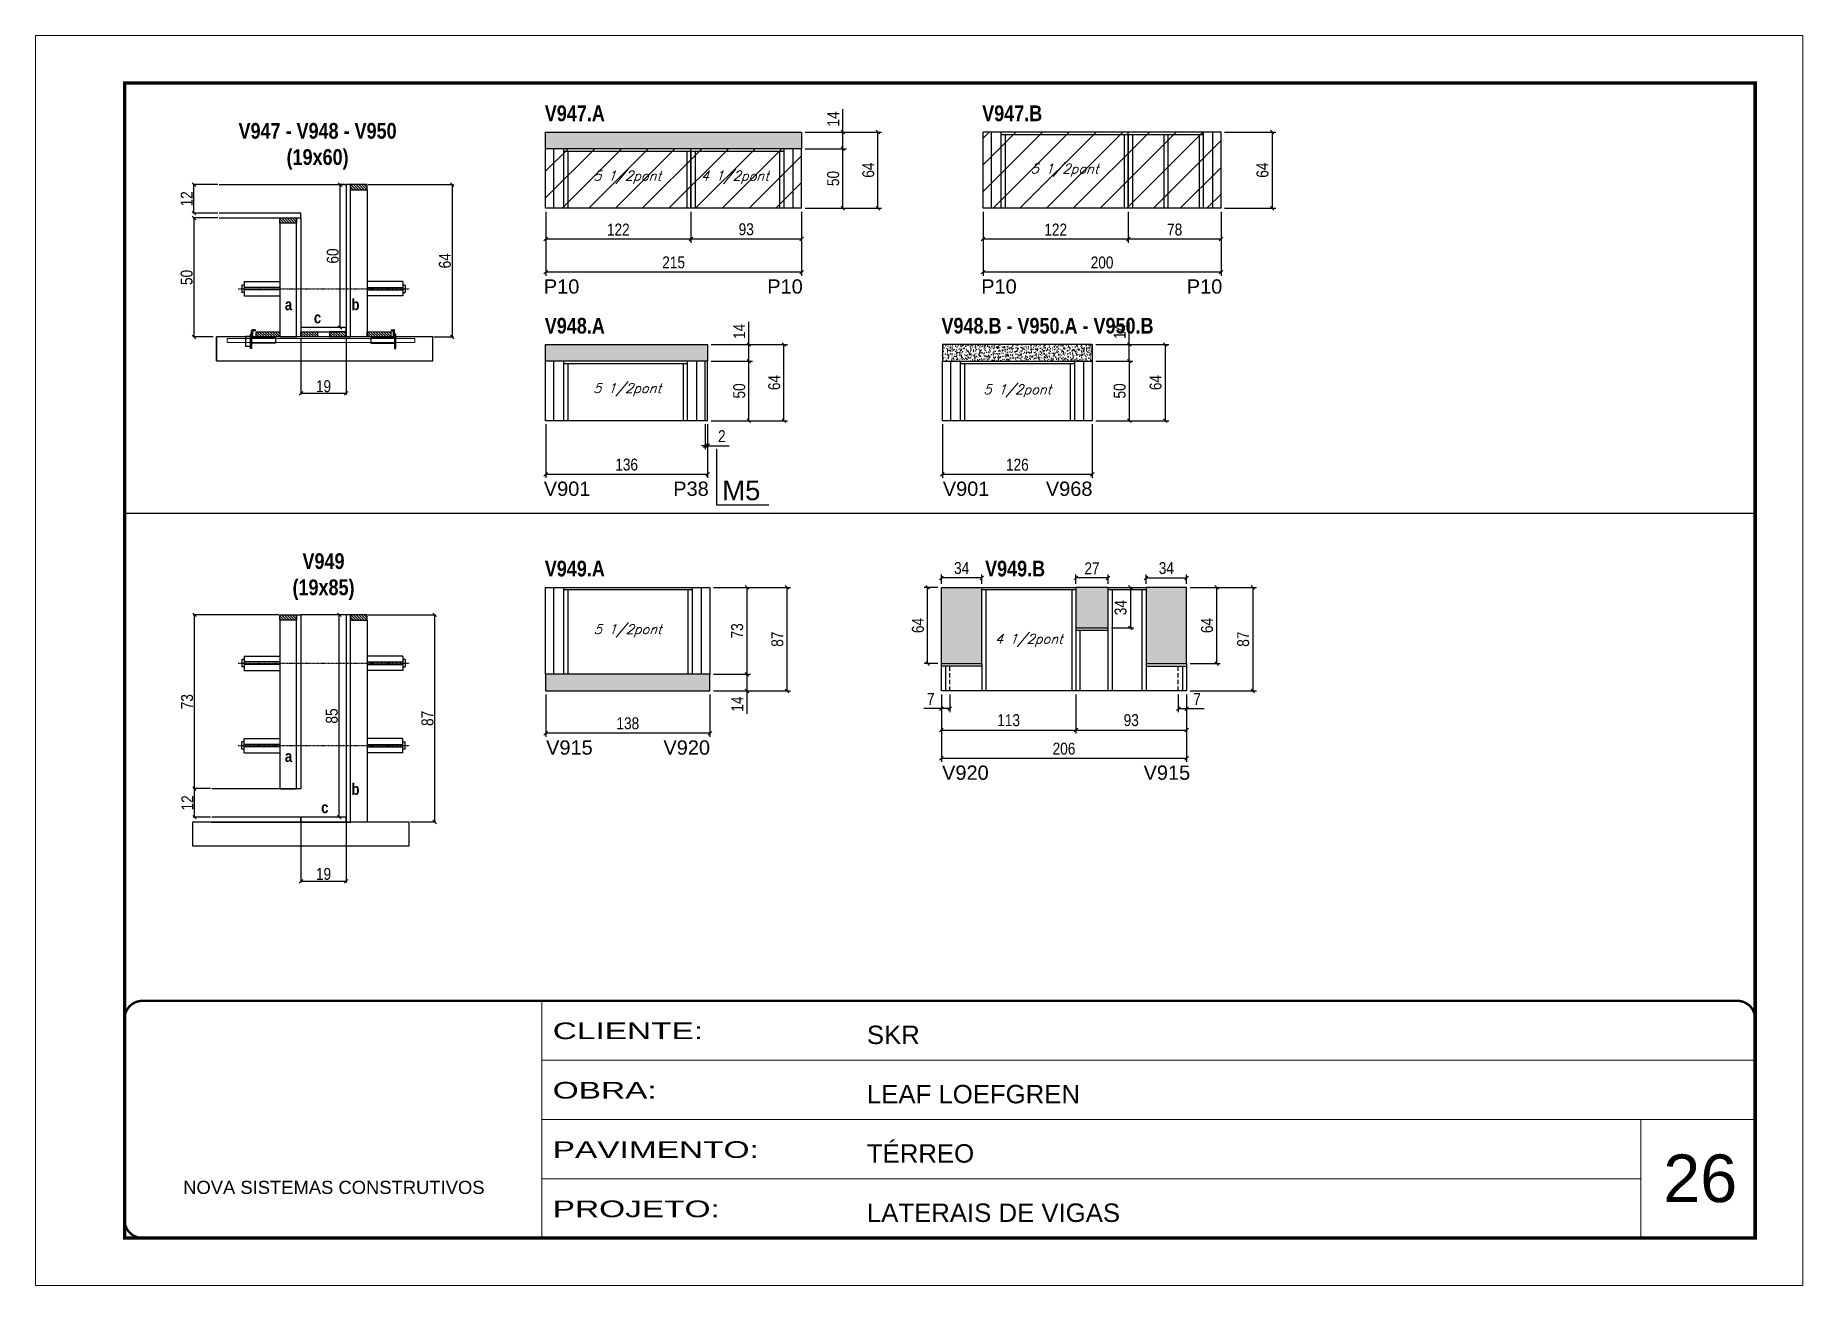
# Model space of a CAD drawing. Extents: x 3309 to 9563, y -2522 to 14608.
# Drawn here: x 4908 to 6393, y 6666 to 7716 of the extents above; entities that cross this region are included whole.
import ezdxf

# ---------------------------------------------------------------- set-up
doc = ezdxf.new("R2010")
doc.units = 0
for name, pattern in [('CONTINUO', [0]), ('DASHED', [0.75, 0.5, -0.25]), ('HIDDEN', [0.375, 0.25, -0.125])]:
    doc.linetypes.add(name, pattern=pattern)
for name, color, linetype in [('5', 5, 'Continuous'), ('barrote', 251, 'Continuous'), ('COTA', 241, 'Continuous'), ('detalhes', 4, 'Continuous'), ('NOMENCLATURA', 7, 'Continuous'), ('Painéis', 200, 'Continuous'), ('presilha', 1, 'Continuous'), ('SARR_2.2x10', 60, 'Continuous'), ('SARR_2.2x7', 40, 'Continuous'), ('SARR_3.5x7', 81, 'Continuous'), ('TENSOR', 3, 'Continuous'), ('texto', 7, 'Continuous')]:
    doc.layers.add(name, color=color, linetype=linetype)
for name, color, linetype, lineweight in [('CARIMBO', 255, 'Continuous', 9), ('CONCRETO', 251, 'Continuous', 25), ('Folhas', 255, 'Continuous', 9), ('Hachura', 251, 'Continuous', 9), ('SARRAFO DE PRESSAO', 251, 'DASHED', 9), ('SCO-___-LAJ', 2, 'Continuous', 0)]:
    doc.layers.add(name, color=color, linetype=linetype, lineweight=lineweight)
doc.styles.add('ARIAL', font='arial.ttf')
doc.styles.add('COTA TECNICA', font='techl___.ttf', dxfattribs={"height": 10})
doc.styles.add('COTA TECNICA 2X', font='techl___.ttf', dxfattribs={"height": 10})
doc.styles.add('Romans', font='romans.shx')
doc.styles.get("Standard").update_dxf_attribs({"font": 'arial.ttf'})
doc.styles.add('TECNICA', font='techb___.ttf', dxfattribs={"height": 10})
doc.styles.add('Tecnologia', font='')
doc.styles.get('Tecnologia').set_extended_font_data('Forgotten Futurist')
doc.dimstyles.new('PAINEL', dxfattribs={"dimtxt": 10, "dimasz": 3, "dimexe": 3, "dimexo": 3, "dimgap": 3, "dimtad": 1, "dimdec": 1, "dimzin": 12, "dimdsep": 46, "dimtxsty": 'COTA TECNICA', "dimblk1": 'OBLIQUE', "dimblk2": 'OBLIQUE', "dimsah": 1, "dimcen": 0.9, "dimclrd": 4, "dimclre": 4, "dimclrt": 240, "dimadec": 1, "dimazin": 3, "dimtfac": 1, "dimtdec": 1, "dimtmove": 0, "dimatfit": 3, "dimfxl": 1, "dimtolj": 1, "dimtzin": 12, "dimarcsym": 0})
doc.dimstyles.new('SECAO', dxfattribs={"dimscale": 0.333333, "dimtxt": 5, "dimasz": 9, "dimexe": 3, "dimexo": 3, "dimgap": 3, "dimtad": 1, "dimdec": 1, "dimlfac": 0.5, "dimzin": 12, "dimdsep": 46, "dimtxsty": 'COTA TECNICA 2X', "dimblk1": 'OBLIQUE', "dimblk2": 'OBLIQUE', "dimsah": 1, "dimcen": 0.9, "dimclrd": 4, "dimclre": 4, "dimclrt": 240, "dimadec": 1, "dimazin": 3, "dimtfac": 1, "dimtdec": 1, "dimtmove": 0, "dimatfit": 3, "dimfxl": 1, "dimtolj": 1, "dimtzin": 12, "dimarcsym": 0})
pattern_1 = [(135, (38366.551, -116049.0389), (-1.122532015, -1.122532015), [])]

msp = doc.modelspace()

# ---------------------------------------------------------------- texts
at = {"layer": '5', "linetype": 'Continuous'}
for s, rotation, p in [('P10', 359.99996, (5335.13, 7499.53, 0)), ('P10', 0.00004, (5522.88, 7499.53, 0)), ('P10', 359.99996, (5702.66, 7499.53, 0)), ('P10', 0.00004, (5875.4, 7499.53, 0)), ('V901', 359.99996, (5335.13, 7329.67, 0)), ('P38', 0.00004, (5443.88, 7329.67, 0)), ('V901', 359.99996, (5670.38, 7329.67, 0)), ('V968', 359.99996, (5756.96, 7329.67, 0)), ('V915', 359.99996, (5337.05, 7112.33, 0)), ('V920', 359.99996, (5435.63, 7112.33, 0)), ('V920', 359.99996, (5669.78, 7091.2)), ('V915', 359.99996, (5839.08, 7091.2))]:
    msp.add_text(s, height=12, rotation=rotation, dxfattribs=at).set_placement(p)
at = {"layer": 'CARIMBO', "style": 'ARIAL'}
msp.add_text('26', height=40, dxfattribs=at).set_placement((6275.73, 6736.55))
at = {"layer": 'detalhes', "style": 'TECNICA'}
for s, p in [('a', (5117.54, 7485.57)), ('b', (5173.51, 7485.56)), ('c', (5141.9, 7474.6)), ('a', (5117.54, 7106.2, 0)), ('b', (5173.51, 7078.59, 0)), ('c', (5148.03, 7063.23, 0))]:
    msp.add_text(s, height=9.6, dxfattribs=at).set_placement(p)
at = {"layer": 'NOMENCLATURA', "style": 'TECNICA'}
for s, p in [('V947.A', (5335.95, 7644.35, 0)), ('V947.B', (5703.47, 7644.35, 0)), ('V948.A', (5335.95, 7465.96, 0)), ('V948.B - V950.A - V950.B', (5669.27, 7465.96, 0)), ('V949.A', (5335.95, 7262.03, 0)), ('V949.B', (5705.91, 7262.03, 0))]:
    msp.add_text(s, height=13.2, dxfattribs=at).set_placement(p)
at = {"layer": 'NOMENCLATURA', "linetype": 'Continuous'}
msp.add_text('M5', height=16.5, dxfattribs=at).set_placement((5485.04, 7326.04))
at = {"layer": 'NOMENCLATURA', "char_height": 13.2, "attachment_point": 2, "style": 'TECNICA'}
for s, insert in [('V947 - V948 - V950\\P(19x60)', (5145.01, 7642.83)), ('V949\\P(19x85)', (5150.01, 7281.46))]:
    msp.add_mtext_dynamic_manual_height_columns(s, width=300.2766, gutter_width=1, heights=[0], dxfattribs=dict(at, insert=insert))
at = {"layer": 'texto', "color": 2, "char_height": 8, "attachment_point": 5, "style": 'Romans'}
for s, insert in [('{\\Q19;\\C256;5 1/2pont}', (5405.17, 7597.17, 0)), ('{\\Q19;\\C256;4 1/2pont}', (5495.67, 7597.17, 0)), ('{\\Q19;\\C256;5 1/2pont}', (5772.69, 7603.17, 0)), ('{\\Q19;\\C256;5 1/2pont}', (5405.17, 7418.78, 0)), ('{\\Q19;\\C256;5 1/2pont}', (5732.99, 7417.78, 0)), ('{\\Q19;\\C256;5 1/2pont}', (5405.67, 7216.34, 0)), ('{\\Q19;\\C256;4 1/2pont}', (5742.65, 7208.24, 0))]:
    msp.add_mtext(s, dxfattribs=dict(at, insert=insert))

# ---------------------------------------------------------------- blocks, each defined once
blk = doc.blocks.new('9999999999')
at = {"color": 30, "linetype": 'CONTINUO'}
for p, q in [((98564.6, 34230.2), (98564.6, 34429.4)), ((98564.6, 34379.6), (99584, 34379.6)), ((98564.6, 34329.8), (99488, 34329.8)), ((99584, 34329.8), (99488, 34329.8)), ((99488, 34329.8), (99488, 34230.2)), ((98564.6, 34280), (99488, 34280))]:
    blk.add_line(p, q, dxfattribs=at)
at = {"color": 30, "linetype": 'CONTINUO', "const_width": 2}
blk.add_lwpolyline([(99584, 34230.2), (99584, 34414.4, 0.414214), (99569, 34429.4), (98229, 34429.4, 0.414214), (98214, 34414.4), (98214, 34245.2, 0.414214), (98229, 34230.2), (99584, 34230.2)], format="xyb", dxfattribs=at)
at = {"layer": 'Folhas'}
blk.add_lwpolyline([(98139, 34190.2), (99624, 34190.2), (99624, 35240.2), (98139, 35240.2)], close=True, dxfattribs=at)
at = {"layer": 'Folhas', "color": 30, "const_width": 3}
blk.add_lwpolyline([(98214, 34230.2), (99584, 34230.2), (99584, 35200.2), (98214, 35200.2)], close=True, dxfattribs=at)
at = {"color": 7, "linetype": 'Continuous', "ltscale": 5, "style": 'ARIAL'}
for s, height, p in [('SKR', 15.48, (98837.7, 34393.1)), ('LEAF LOEFGREN', 15.483, (98837.7, 34343.3)), ('TÉRREO', 15.48, (98837.7, 34293.5)), ('NOVA SISTEMAS CONSTRUTIVOS', 11.059, (98263.2, 34267.2)), ('LATERAIS DE VIGAS', 15.483, (98837.7, 34243.7))]:
    blk.add_text(s, height=height, dxfattribs=at).set_placement(p)
at = {"layer": 'Folhas', "color": 7, "style": 'Tecnologia', "width": 1.5}
for s, p in [('CLIENTE:', (98573.7, 34397.2)), ('OBRA:', (98573.7, 34347.3)), ('PAVIMENTO:', (98573.7, 34297.5)), ('PROJETO:', (98573.7, 34247.7))]:
    blk.add_text(s, height=14, dxfattribs=at).set_placement(p)
blk = doc.blocks.new('_Oblique')
at = {"color": 0, "linetype": 'ByBlock', "lineweight": -2}
blk.add_line((-0.5, -0.5), (0.5, 0.5), dxfattribs=at)
blk = doc.blocks.new('*D2151')
at = {"layer": 'COTA', "color": 4, "lineweight": -2, "transparency": 16777216}
for p, q in [((5131, 7462.1), (5131, 7414.7)), ((5169, 7462.1), (5169, 7414.7)), ((5169, 7415.7), (5131, 7415.7))]:
    blk.add_line(p, q, dxfattribs=at)
at = {"layer": 'Defpoints', "color": 0, "transparency": 16777216}
for p in [(5131, 7463.1), (5169, 7463.1), (5131, 7415.7)]:
    blk.add_point(p, dxfattribs=at)
at = {"layer": 'COTA', "color": 4, "lineweight": -2, "transparency": 16777216, "xscale": 3, "yscale": 3, "zscale": 3, "rotation": 180}
blk.add_blockref('_Oblique', (5131, 7415.7), dxfattribs=at)
at = {"layer": 'COTA', "color": 4, "lineweight": -2, "transparency": 16777216, "xscale": 3, "yscale": 3, "zscale": 3}
blk.add_blockref('_Oblique', (5169, 7415.7), dxfattribs=at)
at = {"layer": 'COTA', "color": 240, "transparency": 16777216, "insert": (5150, 7421.7), "char_height": 10, "attachment_point": 5, "style": 'COTA TECNICA 2X'}
blk.add_mtext('\\A1;19', dxfattribs=at)
blk = doc.blocks.new('PRESILHA METÁLICA 1')
at = {"layer": 'presilha'}
for p, q in [((0, 13), (6, 13)), ((0, 13), (0, 0)), ((6, 0), (0, 0)), ((6, 15.5), (7.5, 15.5)), ((6, -2.5), (6, 15.5)), ((6, 13), (6, 0)), ((7.5, 10.6), (7.5, 19.9)), ((7.5, 15.5), (7.5, -2.5)), ((37.5, 4.1), (7.5, 4.1)), ((12, 21), (8.6, 21)), ((9, 11.6), (9, 18.9)), ((12, 19.5), (9.6, 19.5)), ((37.5, 11), (9.6, 11)), ((12, 21), (12, 19.5)), ((37.5, 11), (37.5, 4.1)), ((7.5, -2.5), (6, -2.5))]:
    blk.add_line(p, q, dxfattribs=at)
for centre, radius, start, end in [((8.6, 19.9), 1.14, 90, 180), ((9.6, 18.9), 0.57, 90, 180), ((9.6, 11.6), 0.57, 180, 270)]:
    blk.add_arc(centre, radius, start, end, dxfattribs=at)
blk = doc.blocks.new('PRESILHA METÁLICA 2')
at = {"layer": 'presilha'}
for p, q in [((-5.2, 23.5), (-5.2, 22)), ((-5.2, 23.5), (-1.9, 23.5)), ((-0.8, 14.6), (-0.8, 22.4)), ((-30.8, 13.5), (-30.8, 6.6)), ((-30.8, 13.5), (-2.8, 13.5)), ((-30.8, 6.6), (-0.8, 6.6)), ((-5.2, 22), (-2.8, 22)), ((-2.2, 14.1), (-2.2, 21.4)), ((0.8, 18), (-0.8, 18)), ((-0.8, 18), (-0.8, 0)), ((-0.8, 0), (0.8, 0)), ((0.8, 0), (0.8, 18))]:
    blk.add_line(p, q, dxfattribs=at)
for centre, radius, start, end in [((-1.9, 22.4), 1.14, 0, 90), ((-2.8, 21.4), 0.57, 0, 90), ((-2.8, 14.1), 0.57, 270, 0)]:
    blk.add_arc(centre, radius, start, end, dxfattribs=at)
blk = doc.blocks.new('*D2152')
at = {"layer": 'COTA', "color": 4, "lineweight": -2, "transparency": 16777216}
for p, q in [((5187.6, 7591.1), (5259.1, 7591.1)), ((5258.1, 7591.1), (5258.1, 7463.1)), ((5242.8, 7463.1), (5259.1, 7463.1))]:
    blk.add_line(p, q, dxfattribs=at)
at = {"layer": 'Defpoints', "color": 0, "transparency": 16777216}
for p in [(5186.6, 7591.1), (5241.8, 7463.1), (5258.1, 7463.1)]:
    blk.add_point(p, dxfattribs=at)
at = {"layer": 'COTA', "color": 4, "lineweight": -2, "transparency": 16777216, "xscale": 3, "yscale": 3, "zscale": 3}
for p, rotation in [((5258.1, 7591.1), 90), ((5258.1, 7463.1), 270)]:
    blk.add_blockref('_Oblique', p, dxfattribs=dict(at, rotation=rotation))
at = {"layer": 'COTA', "color": 240, "transparency": 16777216, "insert": (5252, 7527.1), "char_height": 10, "attachment_point": 5, "rotation": 90, "style": 'COTA TECNICA 2X'}
blk.add_mtext('\\A1;64', dxfattribs=at)
blk = doc.blocks.new('*D2153')
at = {"layer": 'COTA', "color": 4, "lineweight": -2, "transparency": 16777216}
for p, q in [((5061.3, 7563.1), (5040.1, 7563.1)), ((5041.1, 7563.1), (5041.1, 7463.1)), ((5057.2, 7463.1), (5040.1, 7463.1))]:
    blk.add_line(p, q, dxfattribs=at)
at = {"layer": 'Defpoints', "color": 0, "transparency": 16777216}
for p in [(5062.3, 7563.1), (5041.1, 7463.1), (5058.2, 7463.1)]:
    blk.add_point(p, dxfattribs=at)
at = {"layer": 'COTA', "color": 4, "lineweight": -2, "transparency": 16777216, "xscale": 3, "yscale": 3, "zscale": 3}
for p, rotation in [((5041.1, 7563.1), 90), ((5041.1, 7463.1), 270)]:
    blk.add_blockref('_Oblique', p, dxfattribs=dict(at, rotation=rotation))
at = {"layer": 'COTA', "color": 240, "transparency": 16777216, "insert": (5035, 7513.1), "char_height": 10, "attachment_point": 5, "rotation": 90, "style": 'COTA TECNICA 2X'}
blk.add_mtext('\\A1;50', dxfattribs=at)
blk = doc.blocks.new('*D2154')
at = {"layer": 'COTA', "color": 4, "lineweight": -2, "transparency": 16777216}
for p, q in [((5168, 7591.1), (5162.9, 7591.1)), ((5163.9, 7471.1), (5163.9, 7591.1)), ((5168, 7471.1), (5162.9, 7471.1))]:
    blk.add_line(p, q, dxfattribs=at)
at = {"layer": 'Defpoints', "color": 0, "transparency": 16777216}
for p in [(5163.9, 7591.1), (5169, 7591.1), (5169, 7471.1)]:
    blk.add_point(p, dxfattribs=at)
at = {"layer": 'COTA', "color": 4, "lineweight": -2, "transparency": 16777216, "xscale": 3, "yscale": 3, "zscale": 3}
for p, rotation in [((5163.9, 7591.1), 90), ((5163.9, 7471.1), 270)]:
    blk.add_blockref('_Oblique', p, dxfattribs=dict(at, rotation=rotation))
at = {"layer": 'COTA', "color": 240, "transparency": 16777216, "insert": (5157.8, 7531.1), "char_height": 10, "attachment_point": 5, "rotation": 90, "style": 'COTA TECNICA 2X'}
blk.add_mtext('\\A1;60', dxfattribs=at)
blk = doc.blocks.new('*D2155')
at = {"layer": 'COTA', "color": 4, "lineweight": -2, "transparency": 16777216}
for p, q in [((5061.3, 7591.1), (5040.1, 7591.1)), ((5041.1, 7567.1), (5041.1, 7591.1)), ((5061.3, 7567.1), (5040.1, 7567.1))]:
    blk.add_line(p, q, dxfattribs=at)
at = {"layer": 'Defpoints', "color": 0, "transparency": 16777216}
for p in [(5041.1, 7591.1), (5062.3, 7591.1), (5062.3, 7567.1)]:
    blk.add_point(p, dxfattribs=at)
at = {"layer": 'COTA', "color": 4, "lineweight": -2, "transparency": 16777216, "xscale": 3, "yscale": 3, "zscale": 3}
for p, rotation in [((5041.1, 7591.1), 90), ((5041.1, 7567.1), 270)]:
    blk.add_blockref('_Oblique', p, dxfattribs=dict(at, rotation=rotation))
at = {"layer": 'COTA', "color": 240, "transparency": 16777216, "insert": (5035, 7579.1), "char_height": 10, "attachment_point": 5, "rotation": 90, "style": 'COTA TECNICA 2X'}
blk.add_mtext('\\A1;12', dxfattribs=at)
blk = doc.blocks.new('*D2156')
at = {"layer": 'COTA', "color": 4, "linetype": 'ByBlock', "lineweight": -2, "transparency": 16777216}
for p, q in [((5458.7, 7568.2), (5458.7, 7542.3)), ((5551.7, 7568.2), (5551.7, 7542.3)), ((5551.7, 7545.3), (5458.7, 7545.3))]:
    blk.add_line(p, q, dxfattribs=at)
at = {"layer": 'Defpoints', "color": 0, "linetype": 'ByBlock', "transparency": 16777216}
for p in [(5458.7, 7571.2), (5551.7, 7571.2), (5458.7, 7545.3)]:
    blk.add_point(p, dxfattribs=at)
at = {"layer": 'COTA', "color": 4, "linetype": 'ByBlock', "lineweight": -2, "transparency": 16777216, "xscale": 3, "yscale": 3, "zscale": 3, "rotation": 180}
blk.add_blockref('_Oblique', (5458.7, 7545.3), dxfattribs=at)
at = {"layer": 'COTA', "color": 4, "linetype": 'ByBlock', "lineweight": -2, "transparency": 16777216, "xscale": 3, "yscale": 3, "zscale": 3}
blk.add_blockref('_Oblique', (5551.7, 7545.3), dxfattribs=at)
at = {"layer": 'COTA', "color": 240, "linetype": 'ByBlock', "transparency": 16777216, "insert": (5505.2, 7553.5), "char_height": 10, "attachment_point": 5, "style": 'COTA TECNICA'}
blk.add_mtext('\\A1;93', dxfattribs=at)
blk = doc.blocks.new('*D2157')
at = {"layer": 'COTA', "color": 4, "linetype": 'ByBlock', "lineweight": -2, "transparency": 16777216}
for p, q in [((5336.7, 7568.2), (5336.7, 7542.3)), ((5458.7, 7568.2), (5458.7, 7542.3)), ((5458.7, 7545.3), (5336.7, 7545.3))]:
    blk.add_line(p, q, dxfattribs=at)
at = {"layer": 'Defpoints', "color": 0, "linetype": 'ByBlock', "transparency": 16777216}
for p in [(5336.7, 7571.2), (5458.7, 7571.2), (5336.7, 7545.3)]:
    blk.add_point(p, dxfattribs=at)
at = {"layer": 'COTA', "color": 4, "linetype": 'ByBlock', "lineweight": -2, "transparency": 16777216, "xscale": 3, "yscale": 3, "zscale": 3, "rotation": 180}
blk.add_blockref('_Oblique', (5336.7, 7545.3), dxfattribs=at)
at = {"layer": 'COTA', "color": 4, "linetype": 'ByBlock', "lineweight": -2, "transparency": 16777216, "xscale": 3, "yscale": 3, "zscale": 3}
blk.add_blockref('_Oblique', (5458.7, 7545.3), dxfattribs=at)
at = {"layer": 'COTA', "color": 240, "linetype": 'ByBlock', "transparency": 16777216, "insert": (5397.7, 7553.3), "char_height": 10, "attachment_point": 5, "style": 'COTA TECNICA'}
blk.add_mtext('\\A1;122', dxfattribs=at)
blk = doc.blocks.new('*D2160')
at = {"layer": 'COTA', "color": 4, "linetype": 'ByBlock', "lineweight": -2, "transparency": 16777216}
for p, q in [((5336.7, 7568.2), (5336.7, 7514.5)), ((5551.7, 7568.2), (5551.7, 7514.5)), ((5551.7, 7517.5), (5336.7, 7517.5))]:
    blk.add_line(p, q, dxfattribs=at)
at = {"layer": 'Defpoints', "color": 0, "linetype": 'ByBlock', "transparency": 16777216}
for p in [(5336.7, 7571.2), (5551.7, 7571.2), (5336.7, 7517.5)]:
    blk.add_point(p, dxfattribs=at)
at = {"layer": 'COTA', "color": 4, "linetype": 'ByBlock', "lineweight": -2, "transparency": 16777216, "xscale": 3, "yscale": 3, "zscale": 3, "rotation": 180}
blk.add_blockref('_Oblique', (5336.7, 7517.5), dxfattribs=at)
at = {"layer": 'COTA', "color": 4, "linetype": 'ByBlock', "lineweight": -2, "transparency": 16777216, "xscale": 3, "yscale": 3, "zscale": 3}
blk.add_blockref('_Oblique', (5551.7, 7517.5), dxfattribs=at)
at = {"layer": 'COTA', "color": 240, "linetype": 'ByBlock', "transparency": 16777216, "insert": (5444.2, 7525.7), "char_height": 10, "attachment_point": 5, "style": 'COTA TECNICA'}
blk.add_mtext('\\A1;215', dxfattribs=at)
blk = doc.blocks.new('*D2161')
at = {"layer": 'COTA', "color": 4, "lineweight": -2, "transparency": 16777216}
for p, q in [((5554.7, 7621.2), (5589.4, 7621.2)), ((5586.4, 7571.2), (5586.4, 7621.2)), ((5554.7, 7571.2), (5589.4, 7571.2))]:
    blk.add_line(p, q, dxfattribs=at)
at = {"layer": 'Defpoints', "color": 0, "transparency": 16777216}
for p in [(5551.7, 7621.2), (5586.4, 7621.2), (5551.7, 7571.2)]:
    blk.add_point(p, dxfattribs=at)
at = {"layer": 'COTA', "color": 4, "lineweight": -2, "transparency": 16777216, "xscale": 3, "yscale": 3, "zscale": 3}
for p, rotation in [((5586.4, 7621.2), 90), ((5586.4, 7571.2), 270)]:
    blk.add_blockref('_Oblique', p, dxfattribs=dict(at, rotation=rotation))
at = {"layer": 'COTA', "color": 240, "transparency": 16777216, "insert": (5578.3, 7596.2), "char_height": 10, "attachment_point": 5, "rotation": 90, "style": 'COTA TECNICA'}
blk.add_mtext('\\A1;50', dxfattribs=at)
blk = doc.blocks.new('*D2162')
at = {"layer": 'COTA', "color": 4, "lineweight": -2, "transparency": 16777216}
for p, q in [((5586.4, 7635.2), (5586.4, 7654.3)), ((5554.7, 7635.2), (5589.4, 7635.2)), ((5586.4, 7621.2), (5586.4, 7635.2)), ((5554.7, 7621.2), (5589.4, 7621.2))]:
    blk.add_line(p, q, dxfattribs=at)
at = {"layer": 'Defpoints', "color": 0, "transparency": 16777216}
for p in [(5551.7, 7635.2), (5586.4, 7635.2), (5551.7, 7621.2)]:
    blk.add_point(p, dxfattribs=at)
at = {"layer": 'COTA', "color": 4, "lineweight": -2, "transparency": 16777216, "xscale": 3, "yscale": 3, "zscale": 3}
for p, rotation in [((5586.4, 7635.2), 90), ((5586.4, 7621.2), 270)]:
    blk.add_blockref('_Oblique', p, dxfattribs=dict(at, rotation=rotation))
at = {"layer": 'COTA', "color": 240, "transparency": 16777216, "insert": (5578.3, 7646.2), "char_height": 10, "attachment_point": 5, "rotation": 90, "style": 'COTA TECNICA'}
blk.add_mtext('\\A1;14', dxfattribs=at)
blk = doc.blocks.new('*D2163')
at = {"layer": 'COTA', "color": 4, "lineweight": -2, "transparency": 16777216}
for p, q in [((5554.7, 7635.2), (5618.9, 7635.2)), ((5615.9, 7571.2), (5615.9, 7635.2)), ((5554.7, 7571.2), (5618.9, 7571.2))]:
    blk.add_line(p, q, dxfattribs=at)
at = {"layer": 'Defpoints', "color": 0, "transparency": 16777216}
for p in [(5551.7, 7635.2), (5615.9, 7635.2), (5551.7, 7571.2)]:
    blk.add_point(p, dxfattribs=at)
at = {"layer": 'COTA', "color": 4, "lineweight": -2, "transparency": 16777216, "xscale": 3, "yscale": 3, "zscale": 3}
for p, rotation in [((5615.9, 7635.2), 90), ((5615.9, 7571.2), 270)]:
    blk.add_blockref('_Oblique', p, dxfattribs=dict(at, rotation=rotation))
at = {"layer": 'COTA', "color": 240, "transparency": 16777216, "insert": (5607.8, 7603.2), "char_height": 10, "attachment_point": 5, "rotation": 90, "style": 'COTA TECNICA'}
blk.add_mtext('\\A1;64', dxfattribs=at)
blk = doc.blocks.new('*D2158')
at = {"layer": 'COTA', "color": 4, "linetype": 'ByBlock', "lineweight": -2, "transparency": 16777216}
for p, q in [((5826.2, 7568.2), (5826.2, 7542.3)), ((5904.2, 7568.2), (5904.2, 7542.3)), ((5904.2, 7545.3), (5826.2, 7545.3))]:
    blk.add_line(p, q, dxfattribs=at)
at = {"layer": 'Defpoints', "color": 0, "linetype": 'ByBlock', "transparency": 16777216}
for p in [(5826.2, 7571.2), (5904.2, 7571.2), (5826.2, 7545.3)]:
    blk.add_point(p, dxfattribs=at)
at = {"layer": 'COTA', "color": 4, "linetype": 'ByBlock', "lineweight": -2, "transparency": 16777216, "xscale": 3, "yscale": 3, "zscale": 3, "rotation": 180}
blk.add_blockref('_Oblique', (5826.2, 7545.3), dxfattribs=at)
at = {"layer": 'COTA', "color": 4, "linetype": 'ByBlock', "lineweight": -2, "transparency": 16777216, "xscale": 3, "yscale": 3, "zscale": 3}
blk.add_blockref('_Oblique', (5904.2, 7545.3), dxfattribs=at)
at = {"layer": 'COTA', "color": 240, "linetype": 'ByBlock', "transparency": 16777216, "insert": (5865.2, 7553.3), "char_height": 10, "attachment_point": 5, "style": 'COTA TECNICA'}
blk.add_mtext('\\A1;78', dxfattribs=at)
blk = doc.blocks.new('*D2159')
at = {"layer": 'COTA', "color": 4, "linetype": 'ByBlock', "lineweight": -2, "transparency": 16777216}
for p, q in [((5704.2, 7568.2), (5704.2, 7542.3)), ((5826.2, 7568.2), (5826.2, 7542.3)), ((5826.2, 7545.3), (5704.2, 7545.3))]:
    blk.add_line(p, q, dxfattribs=at)
at = {"layer": 'Defpoints', "color": 0, "linetype": 'ByBlock', "transparency": 16777216}
for p in [(5704.2, 7571.2), (5826.2, 7571.2), (5704.2, 7545.3)]:
    blk.add_point(p, dxfattribs=at)
at = {"layer": 'COTA', "color": 4, "linetype": 'ByBlock', "lineweight": -2, "transparency": 16777216, "xscale": 3, "yscale": 3, "zscale": 3, "rotation": 180}
blk.add_blockref('_Oblique', (5704.2, 7545.3), dxfattribs=at)
at = {"layer": 'COTA', "color": 4, "linetype": 'ByBlock', "lineweight": -2, "transparency": 16777216, "xscale": 3, "yscale": 3, "zscale": 3}
blk.add_blockref('_Oblique', (5826.2, 7545.3), dxfattribs=at)
at = {"layer": 'COTA', "color": 240, "linetype": 'ByBlock', "transparency": 16777216, "insert": (5765.2, 7553.3), "char_height": 10, "attachment_point": 5, "style": 'COTA TECNICA'}
blk.add_mtext('\\A1;122', dxfattribs=at)
blk = doc.blocks.new('*D2164')
at = {"layer": 'COTA', "color": 4, "linetype": 'ByBlock', "lineweight": -2, "transparency": 16777216}
for p, q in [((5704.2, 7568.2), (5704.2, 7514.5)), ((5904.2, 7568.2), (5904.2, 7514.5)), ((5904.2, 7517.5), (5704.2, 7517.5))]:
    blk.add_line(p, q, dxfattribs=at)
at = {"layer": 'Defpoints', "color": 0, "linetype": 'ByBlock', "transparency": 16777216}
for p in [(5704.2, 7571.2), (5904.2, 7571.2), (5704.2, 7517.5)]:
    blk.add_point(p, dxfattribs=at)
at = {"layer": 'COTA', "color": 4, "linetype": 'ByBlock', "lineweight": -2, "transparency": 16777216, "xscale": 3, "yscale": 3, "zscale": 3, "rotation": 180}
blk.add_blockref('_Oblique', (5704.2, 7517.5), dxfattribs=at)
at = {"layer": 'COTA', "color": 4, "linetype": 'ByBlock', "lineweight": -2, "transparency": 16777216, "xscale": 3, "yscale": 3, "zscale": 3}
blk.add_blockref('_Oblique', (5904.2, 7517.5), dxfattribs=at)
at = {"layer": 'COTA', "color": 240, "linetype": 'ByBlock', "transparency": 16777216, "insert": (5804.2, 7525.6), "char_height": 10, "attachment_point": 5, "style": 'COTA TECNICA'}
blk.add_mtext('\\A1;200', dxfattribs=at)
blk = doc.blocks.new('*D2165')
at = {"layer": 'COTA', "color": 4, "lineweight": -2, "transparency": 16777216}
for p, q in [((5907.2, 7635.2), (5950.1, 7635.2)), ((5947.1, 7635.2), (5947.1, 7571.2)), ((5907.2, 7571.2), (5950.1, 7571.2))]:
    blk.add_line(p, q, dxfattribs=at)
at = {"layer": 'Defpoints', "color": 0, "transparency": 16777216}
for p in [(5904.2, 7635.2), (5904.2, 7571.2), (5947.1, 7571.2)]:
    blk.add_point(p, dxfattribs=at)
at = {"layer": 'COTA', "color": 4, "lineweight": -2, "transparency": 16777216, "xscale": 3, "yscale": 3, "zscale": 3}
for p, rotation in [((5947.1, 7635.2), 90), ((5947.1, 7571.2), 270)]:
    blk.add_blockref('_Oblique', p, dxfattribs=dict(at, rotation=rotation))
at = {"layer": 'COTA', "color": 240, "transparency": 16777216, "insert": (5939, 7603.2), "char_height": 10, "attachment_point": 5, "rotation": 90, "style": 'COTA TECNICA'}
blk.add_mtext('\\A1;64', dxfattribs=at)
blk = doc.blocks.new('*D2166')
at = {"layer": 'COTA', "color": 4, "linetype": 'ByBlock', "lineweight": -2, "transparency": 16777216}
for p, q in [((5336.7, 7389.8), (5336.7, 7344.7)), ((5472.7, 7389.8), (5472.7, 7344.7)), ((5472.7, 7347.7), (5336.7, 7347.7))]:
    blk.add_line(p, q, dxfattribs=at)
at = {"layer": 'Defpoints', "color": 0, "linetype": 'ByBlock', "transparency": 16777216}
for p in [(5336.7, 7392.8), (5472.7, 7392.8), (5336.7, 7347.7)]:
    blk.add_point(p, dxfattribs=at)
at = {"layer": 'COTA', "color": 4, "linetype": 'ByBlock', "lineweight": -2, "transparency": 16777216, "xscale": 3, "yscale": 3, "zscale": 3, "rotation": 180}
blk.add_blockref('_Oblique', (5336.7, 7347.7), dxfattribs=at)
at = {"layer": 'COTA', "color": 4, "linetype": 'ByBlock', "lineweight": -2, "transparency": 16777216, "xscale": 3, "yscale": 3, "zscale": 3}
blk.add_blockref('_Oblique', (5472.7, 7347.7), dxfattribs=at)
at = {"layer": 'COTA', "color": 240, "linetype": 'ByBlock', "transparency": 16777216, "insert": (5404.7, 7355.9), "char_height": 10, "attachment_point": 5, "style": 'COTA TECNICA'}
blk.add_mtext('\\A1;136', dxfattribs=at)
blk = doc.blocks.new('*D2167')
at = {"layer": 'COTA', "color": 4, "lineweight": -2, "transparency": 16777216}
for p, q in [((5475.7, 7442.8), (5510.4, 7442.8)), ((5507.4, 7392.8), (5507.4, 7442.8)), ((5475.7, 7392.8), (5510.4, 7392.8))]:
    blk.add_line(p, q, dxfattribs=at)
at = {"layer": 'Defpoints', "color": 0, "transparency": 16777216}
for p in [(5472.7, 7442.8), (5507.4, 7442.8), (5472.7, 7392.8)]:
    blk.add_point(p, dxfattribs=at)
at = {"layer": 'COTA', "color": 4, "lineweight": -2, "transparency": 16777216, "xscale": 3, "yscale": 3, "zscale": 3}
for p, rotation in [((5507.4, 7442.8), 90), ((5507.4, 7392.8), 270)]:
    blk.add_blockref('_Oblique', p, dxfattribs=dict(at, rotation=rotation))
at = {"layer": 'COTA', "color": 240, "transparency": 16777216, "insert": (5499.3, 7417.8), "char_height": 10, "attachment_point": 5, "rotation": 90, "style": 'COTA TECNICA'}
blk.add_mtext('\\A1;50', dxfattribs=at)
blk = doc.blocks.new('*D2168')
at = {"layer": 'COTA', "color": 4, "lineweight": -2, "transparency": 16777216}
for p, q in [((5507.4, 7456.8), (5507.4, 7475.9)), ((5475.7, 7456.8), (5510.4, 7456.8)), ((5507.4, 7442.8), (5507.4, 7456.8)), ((5475.7, 7442.8), (5510.4, 7442.8))]:
    blk.add_line(p, q, dxfattribs=at)
at = {"layer": 'Defpoints', "color": 0, "transparency": 16777216}
for p in [(5472.7, 7456.8), (5507.4, 7456.8), (5472.7, 7442.8)]:
    blk.add_point(p, dxfattribs=at)
at = {"layer": 'COTA', "color": 4, "lineweight": -2, "transparency": 16777216, "xscale": 3, "yscale": 3, "zscale": 3}
for p, rotation in [((5507.4, 7456.8), 90), ((5507.4, 7442.8), 270)]:
    blk.add_blockref('_Oblique', p, dxfattribs=dict(at, rotation=rotation))
at = {"layer": 'COTA', "color": 240, "transparency": 16777216, "insert": (5499.3, 7467.8), "char_height": 10, "attachment_point": 5, "rotation": 90, "style": 'COTA TECNICA'}
blk.add_mtext('\\A1;14', dxfattribs=at)
blk = doc.blocks.new('*D2169')
at = {"layer": 'COTA', "color": 4, "lineweight": -2, "transparency": 16777216}
for p, q in [((5475.7, 7456.8), (5539.9, 7456.8)), ((5536.9, 7392.8), (5536.9, 7456.8)), ((5475.7, 7392.8), (5539.9, 7392.8))]:
    blk.add_line(p, q, dxfattribs=at)
at = {"layer": 'Defpoints', "color": 0, "transparency": 16777216}
for p in [(5472.7, 7456.8), (5536.9, 7456.8), (5472.7, 7392.8)]:
    blk.add_point(p, dxfattribs=at)
at = {"layer": 'COTA', "color": 4, "lineweight": -2, "transparency": 16777216, "xscale": 3, "yscale": 3, "zscale": 3}
for p, rotation in [((5536.9, 7456.8), 90), ((5536.9, 7392.8), 270)]:
    blk.add_blockref('_Oblique', p, dxfattribs=dict(at, rotation=rotation))
at = {"layer": 'COTA', "color": 240, "transparency": 16777216, "insert": (5528.8, 7424.8), "char_height": 10, "attachment_point": 5, "rotation": 90, "style": 'COTA TECNICA'}
blk.add_mtext('\\A1;64', dxfattribs=at)
blk = doc.blocks.new('*D2170')
at = {"layer": 'COTA', "color": 4, "lineweight": -2, "transparency": 16777216}
for p, q in [((5470.7, 7389.8), (5470.7, 7368.8)), ((5472.7, 7389.8), (5472.7, 7368.8)), ((5470.7, 7371.8), (5467.7, 7371.8)), ((5470.7, 7371.8), (5472.7, 7371.8)), ((5472.7, 7371.8), (5490.8, 7371.8))]:
    blk.add_line(p, q, dxfattribs=at)
at = {"layer": 'Defpoints', "color": 0, "transparency": 16777216}
for p in [(5470.7, 7392.8, 0), (5472.7, 7392.8, 0), (5472.7, 7371.8)]:
    blk.add_point(p, dxfattribs=at)
at = {"layer": 'COTA', "color": 4, "lineweight": -2, "transparency": 16777216, "xscale": 3, "yscale": 3, "zscale": 3}
blk.add_blockref('_Oblique', (5470.7, 7371.8), dxfattribs=at)
at = {"layer": 'COTA', "color": 4, "lineweight": -2, "transparency": 16777216, "xscale": 3, "yscale": 3, "zscale": 3, "rotation": 180}
blk.add_blockref('_Oblique', (5472.7, 7371.8), dxfattribs=at)
at = {"layer": 'COTA', "color": 240, "transparency": 16777216, "insert": (5484.7, 7379.8), "char_height": 10, "attachment_point": 5, "style": 'COTA TECNICA'}
blk.add_mtext('\\A1;2', dxfattribs=at)
blk = doc.blocks.new('*D2171')
at = {"layer": 'COTA', "color": 4, "lineweight": -2, "transparency": 16777216}
for p, q in [((5670, 7389.8), (5670, 7344.7)), ((5796, 7389.8), (5796, 7344.7)), ((5796, 7347.7), (5670, 7347.7))]:
    blk.add_line(p, q, dxfattribs=at)
at = {"layer": 'Defpoints', "color": 0, "transparency": 16777216}
for p in [(5670, 7392.8), (5796, 7392.8), (5670, 7347.7)]:
    blk.add_point(p, dxfattribs=at)
at = {"layer": 'COTA', "color": 4, "lineweight": -2, "transparency": 16777216, "xscale": 3, "yscale": 3, "zscale": 3, "rotation": 180}
blk.add_blockref('_Oblique', (5670, 7347.7), dxfattribs=at)
at = {"layer": 'COTA', "color": 4, "lineweight": -2, "transparency": 16777216, "xscale": 3, "yscale": 3, "zscale": 3}
blk.add_blockref('_Oblique', (5796, 7347.7), dxfattribs=at)
at = {"layer": 'COTA', "color": 240, "transparency": 16777216, "insert": (5733, 7355.8), "char_height": 10, "attachment_point": 5, "style": 'COTA TECNICA'}
blk.add_mtext('\\A1;126', dxfattribs=at)
blk = doc.blocks.new('*D2172')
at = {"layer": 'COTA', "color": 4, "lineweight": -2, "transparency": 16777216}
for p, q in [((5799, 7442.8), (5830.1, 7442.8)), ((5827.1, 7442.8), (5827.1, 7392.8)), ((5799, 7392.8), (5830.1, 7392.8))]:
    blk.add_line(p, q, dxfattribs=at)
at = {"layer": 'Defpoints', "color": 0, "transparency": 16777216}
for p in [(5796, 7442.8), (5796, 7392.8), (5827.1, 7392.8)]:
    blk.add_point(p, dxfattribs=at)
at = {"layer": 'COTA', "color": 4, "lineweight": -2, "transparency": 16777216, "xscale": 3, "yscale": 3, "zscale": 3}
for p, rotation in [((5827.1, 7442.8), 90), ((5827.1, 7392.8), 270)]:
    blk.add_blockref('_Oblique', p, dxfattribs=dict(at, rotation=rotation))
at = {"layer": 'COTA', "color": 240, "transparency": 16777216, "insert": (5819, 7417.8), "char_height": 10, "attachment_point": 5, "rotation": 90, "style": 'COTA TECNICA'}
blk.add_mtext('\\A1;50', dxfattribs=at)
blk = doc.blocks.new('*D2173')
at = {"layer": 'COTA', "color": 4, "lineweight": -2, "transparency": 16777216}
for p, q in [((5827.1, 7456.8), (5827.1, 7475.9)), ((5799, 7456.8), (5830.1, 7456.8)), ((5827.1, 7442.8), (5827.1, 7456.8)), ((5799, 7442.8), (5830.1, 7442.8))]:
    blk.add_line(p, q, dxfattribs=at)
at = {"layer": 'Defpoints', "color": 0, "transparency": 16777216}
for p in [(5796, 7456.8), (5827.1, 7456.8), (5796, 7442.8)]:
    blk.add_point(p, dxfattribs=at)
at = {"layer": 'COTA', "color": 4, "lineweight": -2, "transparency": 16777216, "xscale": 3, "yscale": 3, "zscale": 3}
for p, rotation in [((5827.1, 7456.8), 90), ((5827.1, 7442.8), 270)]:
    blk.add_blockref('_Oblique', p, dxfattribs=dict(at, rotation=rotation))
at = {"layer": 'COTA', "color": 240, "transparency": 16777216, "insert": (5819, 7467.8), "char_height": 10, "attachment_point": 5, "rotation": 90, "style": 'COTA TECNICA'}
blk.add_mtext('\\A1;14', dxfattribs=at)
blk = doc.blocks.new('*D2174')
at = {"layer": 'COTA', "color": 4, "lineweight": -2, "transparency": 16777216}
for p, q in [((5799, 7456.8), (5860.4, 7456.8)), ((5857.4, 7392.8), (5857.4, 7456.8)), ((5799, 7392.8), (5860.4, 7392.8))]:
    blk.add_line(p, q, dxfattribs=at)
at = {"layer": 'Defpoints', "color": 0, "transparency": 16777216}
for p in [(5796, 7456.8), (5857.4, 7456.8), (5796, 7392.8)]:
    blk.add_point(p, dxfattribs=at)
at = {"layer": 'COTA', "color": 4, "lineweight": -2, "transparency": 16777216, "xscale": 3, "yscale": 3, "zscale": 3}
for p, rotation in [((5857.4, 7456.8), 90), ((5857.4, 7392.8), 270)]:
    blk.add_blockref('_Oblique', p, dxfattribs=dict(at, rotation=rotation))
at = {"layer": 'COTA', "color": 240, "transparency": 16777216, "insert": (5849.2, 7424.8), "char_height": 10, "attachment_point": 5, "rotation": 90, "style": 'COTA TECNICA'}
blk.add_mtext('\\A1;64', dxfattribs=at)
blk = doc.blocks.new('*D2175')
at = {"layer": 'COTA', "color": 4, "lineweight": -2, "transparency": 16777216}
for p, q in [((5168, 7229.8), (5162.2, 7229.8)), ((5163.2, 7059.8), (5163.2, 7229.8)), ((5168, 7059.8), (5162.2, 7059.8))]:
    blk.add_line(p, q, dxfattribs=at)
at = {"layer": 'Defpoints', "color": 0, "transparency": 16777216}
for p in [(5163.2, 7229.8), (5169, 7229.8, 0), (5169, 7059.8, 0)]:
    blk.add_point(p, dxfattribs=at)
at = {"layer": 'COTA', "color": 4, "lineweight": -2, "transparency": 16777216, "xscale": 3, "yscale": 3, "zscale": 3}
for p, rotation in [((5163.2, 7229.8), 90), ((5163.2, 7059.8), 270)]:
    blk.add_blockref('_Oblique', p, dxfattribs=dict(at, rotation=rotation))
at = {"layer": 'COTA', "color": 240, "transparency": 16777216, "insert": (5157, 7144.8), "char_height": 10, "attachment_point": 5, "rotation": 90, "style": 'COTA TECNICA 2X'}
blk.add_mtext('\\A1;85', dxfattribs=at)
blk = doc.blocks.new('*D2176')
at = {"layer": 'COTA', "color": 4, "lineweight": -2, "transparency": 16777216}
for p, q in [((5131, 7054.8), (5131, 7005)), ((5169, 7054.8), (5169, 7005)), ((5131, 7006), (5169, 7006))]:
    blk.add_line(p, q, dxfattribs=at)
at = {"layer": 'Defpoints', "color": 0, "transparency": 16777216}
for p in [(5131, 7055.8, 0), (5169, 7055.8, 0), (5169, 7006)]:
    blk.add_point(p, dxfattribs=at)
at = {"layer": 'COTA', "color": 4, "lineweight": -2, "transparency": 16777216, "xscale": 3, "yscale": 3, "zscale": 3, "rotation": 180}
blk.add_blockref('_Oblique', (5131, 7006), dxfattribs=at)
at = {"layer": 'COTA', "color": 4, "lineweight": -2, "transparency": 16777216, "xscale": 3, "yscale": 3, "zscale": 3}
blk.add_blockref('_Oblique', (5169, 7006), dxfattribs=at)
at = {"layer": 'COTA', "color": 240, "transparency": 16777216, "insert": (5150, 7012.1), "char_height": 10, "attachment_point": 5, "style": 'COTA TECNICA 2X'}
blk.add_mtext('\\A1;19', dxfattribs=at)
blk = doc.blocks.new('*D2177')
at = {"layer": 'COTA', "color": 4, "lineweight": -2, "transparency": 16777216}
for p, q in [((5055.1, 7083.8), (5040.6, 7083.8)), ((5041.6, 7059.8), (5041.6, 7083.8)), ((5055.1, 7059.8), (5040.6, 7059.8))]:
    blk.add_line(p, q, dxfattribs=at)
at = {"layer": 'Defpoints', "color": 0, "transparency": 16777216}
for p in [(5041.6, 7083.8), (5056.1, 7083.8, 0), (5056.1, 7059.8, 0)]:
    blk.add_point(p, dxfattribs=at)
at = {"layer": 'COTA', "color": 4, "lineweight": -2, "transparency": 16777216, "xscale": 3, "yscale": 3, "zscale": 3}
for p, rotation in [((5041.6, 7083.8), 90), ((5041.6, 7059.8), 270)]:
    blk.add_blockref('_Oblique', p, dxfattribs=dict(at, rotation=rotation))
at = {"layer": 'COTA', "color": 240, "transparency": 16777216, "insert": (5035.6, 7071.8), "char_height": 10, "attachment_point": 5, "rotation": 90, "style": 'COTA TECNICA 2X'}
blk.add_mtext('\\A1;12', dxfattribs=at)
blk = doc.blocks.new('*D2178')
at = {"layer": 'COTA', "color": 4, "lineweight": -2, "transparency": 16777216}
for p, q in [((5112.4, 7229.8), (5040.6, 7229.8)), ((5041.6, 7083.8), (5041.6, 7229.8)), ((5055.1, 7083.8), (5040.6, 7083.8))]:
    blk.add_line(p, q, dxfattribs=at)
at = {"layer": 'Defpoints', "color": 0, "transparency": 16777216}
for p in [(5041.6, 7229.8), (5113.4, 7229.8, 0), (5056.1, 7083.8, 0)]:
    blk.add_point(p, dxfattribs=at)
at = {"layer": 'COTA', "color": 4, "lineweight": -2, "transparency": 16777216, "xscale": 3, "yscale": 3, "zscale": 3}
for p, rotation in [((5041.6, 7229.8), 90), ((5041.6, 7083.8), 270)]:
    blk.add_blockref('_Oblique', p, dxfattribs=dict(at, rotation=rotation))
at = {"layer": 'COTA', "color": 240, "transparency": 16777216, "insert": (5035.4, 7156.8), "char_height": 10, "attachment_point": 5, "rotation": 90, "style": 'COTA TECNICA 2X'}
blk.add_mtext('\\A1;73', dxfattribs=at)
blk = doc.blocks.new('*D2179')
at = {"layer": 'COTA', "color": 4, "lineweight": -2, "transparency": 16777216}
for p, q in [((5187.6, 7229.8), (5244.5, 7229.8)), ((5243.5, 7055.8), (5243.5, 7229.8)), ((5223, 7055.8), (5244.5, 7055.8))]:
    blk.add_line(p, q, dxfattribs=at)
at = {"layer": 'Defpoints', "color": 0, "transparency": 16777216}
for p in [(5186.6, 7229.8, 0), (5243.5, 7229.8), (5222, 7055.8, 0)]:
    blk.add_point(p, dxfattribs=at)
at = {"layer": 'COTA', "color": 4, "lineweight": -2, "transparency": 16777216, "xscale": 3, "yscale": 3, "zscale": 3}
for p, rotation in [((5243.5, 7229.8), 90), ((5243.5, 7055.8), 270)]:
    blk.add_blockref('_Oblique', p, dxfattribs=dict(at, rotation=rotation))
at = {"layer": 'COTA', "color": 240, "transparency": 16777216, "insert": (5237.4, 7142.8), "char_height": 10, "attachment_point": 5, "rotation": 90, "style": 'COTA TECNICA 2X'}
blk.add_mtext('\\A1;87', dxfattribs=at)
blk = doc.blocks.new('*D2180')
at = {"layer": 'COTA', "color": 4, "lineweight": -2, "transparency": 16777216}
for p, q in [((5336.7, 7162.8), (5336.7, 7127.3)), ((5474.7, 7162.8), (5474.7, 7127.3)), ((5474.7, 7130.3), (5336.7, 7130.3))]:
    blk.add_line(p, q, dxfattribs=at)
at = {"layer": 'Defpoints', "color": 0, "transparency": 16777216}
for p in [(5336.7, 7165.8), (5474.7, 7165.8), (5336.7, 7130.3)]:
    blk.add_point(p, dxfattribs=at)
at = {"layer": 'COTA', "color": 4, "lineweight": -2, "transparency": 16777216, "xscale": 3, "yscale": 3, "zscale": 3, "rotation": 180}
blk.add_blockref('_Oblique', (5336.7, 7130.3), dxfattribs=at)
at = {"layer": 'COTA', "color": 4, "lineweight": -2, "transparency": 16777216, "xscale": 3, "yscale": 3, "zscale": 3}
blk.add_blockref('_Oblique', (5474.7, 7130.3), dxfattribs=at)
at = {"layer": 'COTA', "color": 240, "transparency": 16777216, "insert": (5405.7, 7138.6), "char_height": 10, "attachment_point": 5, "style": 'COTA TECNICA'}
blk.add_mtext('\\A1;138', dxfattribs=at)
blk = doc.blocks.new('*D2181')
at = {"layer": 'COTA', "color": 4, "lineweight": -2, "transparency": 16777216}
for p, q in [((5477.7, 7252.8), (5508.8, 7252.8)), ((5505.8, 7252.8), (5505.8, 7179.8)), ((5477.7, 7179.8), (5508.8, 7179.8))]:
    blk.add_line(p, q, dxfattribs=at)
at = {"layer": 'Defpoints', "color": 0, "transparency": 16777216}
for p in [(5474.7, 7252.8), (5474.7, 7179.8), (5505.8, 7179.8)]:
    blk.add_point(p, dxfattribs=at)
at = {"layer": 'COTA', "color": 4, "lineweight": -2, "transparency": 16777216, "xscale": 3, "yscale": 3, "zscale": 3}
for p, rotation in [((5505.8, 7252.8), 90), ((5505.8, 7179.8), 270)]:
    blk.add_blockref('_Oblique', p, dxfattribs=dict(at, rotation=rotation))
at = {"layer": 'COTA', "color": 240, "transparency": 16777216, "insert": (5497.6, 7216.3), "char_height": 10, "attachment_point": 5, "rotation": 90, "style": 'COTA TECNICA'}
blk.add_mtext('\\A1;73', dxfattribs=at)
blk = doc.blocks.new('*D2182')
at = {"layer": 'COTA', "color": 4, "lineweight": -2, "transparency": 16777216}
for p, q in [((5477.7, 7179.8), (5508.8, 7179.8)), ((5505.8, 7179.8), (5505.8, 7165.8)), ((5477.7, 7165.8), (5508.8, 7165.8)), ((5505.8, 7165.8), (5505.8, 7146.7))]:
    blk.add_line(p, q, dxfattribs=at)
at = {"layer": 'Defpoints', "color": 0, "transparency": 16777216}
for p in [(5474.7, 7179.8, 0), (5474.7, 7165.8, 0), (5505.8, 7165.8)]:
    blk.add_point(p, dxfattribs=at)
at = {"layer": 'COTA', "color": 4, "lineweight": -2, "transparency": 16777216, "xscale": 3, "yscale": 3, "zscale": 3}
for p, rotation in [((5505.8, 7179.8), 90), ((5505.8, 7165.8), 270)]:
    blk.add_blockref('_Oblique', p, dxfattribs=dict(at, rotation=rotation))
at = {"layer": 'COTA', "color": 240, "transparency": 16777216, "insert": (5497.7, 7154.8), "char_height": 10, "attachment_point": 5, "rotation": 90, "style": 'COTA TECNICA'}
blk.add_mtext('\\A1;14', dxfattribs=at)
blk = doc.blocks.new('*D2183')
at = {"layer": 'COTA', "color": 4, "lineweight": -2, "transparency": 16777216}
for p, q in [((5477.7, 7252.8), (5542.5, 7252.8)), ((5539.5, 7165.8), (5539.5, 7252.8)), ((5477.7, 7165.8), (5542.5, 7165.8))]:
    blk.add_line(p, q, dxfattribs=at)
at = {"layer": 'Defpoints', "color": 0, "transparency": 16777216}
for p in [(5474.7, 7252.8, 0), (5539.5, 7252.8), (5474.7, 7165.8, 0)]:
    blk.add_point(p, dxfattribs=at)
at = {"layer": 'COTA', "color": 4, "lineweight": -2, "transparency": 16777216, "xscale": 3, "yscale": 3, "zscale": 3}
for p, rotation in [((5539.5, 7252.8), 90), ((5539.5, 7165.8), 270)]:
    blk.add_blockref('_Oblique', p, dxfattribs=dict(at, rotation=rotation))
at = {"layer": 'COTA', "color": 240, "transparency": 16777216, "insert": (5531.4, 7209.3), "char_height": 10, "attachment_point": 5, "rotation": 90, "style": 'COTA TECNICA'}
blk.add_mtext('\\A1;87', dxfattribs=at)
blk = doc.blocks.new('*D2184')
at = {"layer": 'COTA', "color": 4, "lineweight": -2, "transparency": 16777216}
for p, q in [((5878.2, 7252.8), (5933.9, 7252.8)), ((5930.9, 7252.8), (5930.9, 7165.8)), ((5878.2, 7165.8), (5933.9, 7165.8))]:
    blk.add_line(p, q, dxfattribs=at)
at = {"layer": 'Defpoints', "color": 0, "transparency": 16777216}
for p in [(5875.2, 7252.8), (5875.2, 7165.8), (5930.9, 7165.8)]:
    blk.add_point(p, dxfattribs=at)
at = {"layer": 'COTA', "color": 4, "lineweight": -2, "transparency": 16777216, "xscale": 3, "yscale": 3, "zscale": 3}
for p, rotation in [((5930.9, 7252.8), 90), ((5930.9, 7165.8), 270)]:
    blk.add_blockref('_Oblique', p, dxfattribs=dict(at, rotation=rotation))
at = {"layer": 'COTA', "color": 240, "transparency": 16777216, "insert": (5922.8, 7209.3), "char_height": 10, "attachment_point": 5, "rotation": 90, "style": 'COTA TECNICA'}
blk.add_mtext('\\A1;87', dxfattribs=at)
blk = doc.blocks.new('*D2185')
at = {"layer": 'COTA', "color": 4, "lineweight": -2, "transparency": 16777216}
for p, q in [((5669.2, 7162.8), (5669.2, 7106.2)), ((5875.2, 7162.8), (5875.2, 7106.2)), ((5875.2, 7109.2), (5669.2, 7109.2))]:
    blk.add_line(p, q, dxfattribs=at)
at = {"layer": 'Defpoints', "color": 0, "transparency": 16777216}
for p in [(5669.2, 7165.8, 0), (5875.2, 7165.8, 0), (5669.2, 7109.2)]:
    blk.add_point(p, dxfattribs=at)
at = {"layer": 'COTA', "color": 4, "lineweight": -2, "transparency": 16777216, "xscale": 3, "yscale": 3, "zscale": 3, "rotation": 180}
blk.add_blockref('_Oblique', (5669.2, 7109.2), dxfattribs=at)
at = {"layer": 'COTA', "color": 4, "lineweight": -2, "transparency": 16777216, "xscale": 3, "yscale": 3, "zscale": 3}
blk.add_blockref('_Oblique', (5875.2, 7109.2), dxfattribs=at)
at = {"layer": 'COTA', "color": 240, "transparency": 16777216, "insert": (5772.2, 7117.3), "char_height": 10, "attachment_point": 5, "style": 'COTA TECNICA'}
blk.add_mtext('\\A1;206', dxfattribs=at)
blk = doc.blocks.new('*D2186')
at = {"layer": 'COTA', "color": 4, "lineweight": -2, "transparency": 16777216}
for p, q in [((5669.2, 7255.8), (5669.2, 7263.7)), ((5703.2, 7255.8), (5703.2, 7263.7)), ((5703.2, 7260.7), (5669.2, 7260.7))]:
    blk.add_line(p, q, dxfattribs=at)
at = {"layer": 'Defpoints', "color": 0, "transparency": 16777216}
for p in [(5669.2, 7260.7), (5669.2, 7252.8, 0), (5703.2, 7252.8, 0)]:
    blk.add_point(p, dxfattribs=at)
at = {"layer": 'COTA', "color": 4, "lineweight": -2, "transparency": 16777216, "xscale": 3, "yscale": 3, "zscale": 3, "rotation": 180}
blk.add_blockref('_Oblique', (5669.2, 7260.7), dxfattribs=at)
at = {"layer": 'COTA', "color": 4, "lineweight": -2, "transparency": 16777216, "xscale": 3, "yscale": 3, "zscale": 3}
blk.add_blockref('_Oblique', (5703.2, 7260.7), dxfattribs=at)
at = {"layer": 'COTA', "color": 240, "transparency": 16777216, "insert": (5686.2, 7269), "char_height": 10, "attachment_point": 5, "style": 'COTA TECNICA'}
blk.add_mtext('\\A1;34', dxfattribs=at)
blk = doc.blocks.new('*D2187')
at = {"layer": 'COTA', "color": 4, "lineweight": -2, "transparency": 16777216}
for p, q in [((5841.2, 7255.8), (5841.2, 7263.7)), ((5875.2, 7255.8), (5875.2, 7263.7)), ((5841.2, 7260.7), (5875.2, 7260.7))]:
    blk.add_line(p, q, dxfattribs=at)
at = {"layer": 'Defpoints', "color": 0, "transparency": 16777216}
for p in [(5841.2, 7252.8, 0), (5875.2, 7260.7), (5875.2, 7252.8, 0)]:
    blk.add_point(p, dxfattribs=at)
at = {"layer": 'COTA', "color": 4, "lineweight": -2, "transparency": 16777216, "xscale": 3, "yscale": 3, "zscale": 3, "rotation": 180}
blk.add_blockref('_Oblique', (5841.2, 7260.7), dxfattribs=at)
at = {"layer": 'COTA', "color": 4, "lineweight": -2, "transparency": 16777216, "xscale": 3, "yscale": 3, "zscale": 3}
blk.add_blockref('_Oblique', (5875.2, 7260.7), dxfattribs=at)
at = {"layer": 'COTA', "color": 240, "transparency": 16777216, "insert": (5858.2, 7269), "char_height": 10, "attachment_point": 5, "style": 'COTA TECNICA'}
blk.add_mtext('\\A1;34', dxfattribs=at)
blk = doc.blocks.new('*D2188')
at = {"layer": 'COTA', "color": 4, "lineweight": -2, "transparency": 16777216}
for p, q in [((5812.2, 7252.8), (5831, 7252.8)), ((5828, 7252.8), (5828, 7218.8)), ((5812.2, 7218.8), (5831, 7218.8))]:
    blk.add_line(p, q, dxfattribs=at)
at = {"layer": 'Defpoints', "color": 0, "transparency": 16777216}
for p in [(5809.2, 7252.8, 0), (5809.2, 7218.8, 0), (5828, 7218.8)]:
    blk.add_point(p, dxfattribs=at)
at = {"layer": 'COTA', "color": 4, "lineweight": -2, "transparency": 16777216, "xscale": 3, "yscale": 3, "zscale": 3}
for p, rotation in [((5828, 7252.8), 90), ((5828, 7218.8), 270)]:
    blk.add_blockref('_Oblique', p, dxfattribs=dict(at, rotation=rotation))
at = {"layer": 'COTA', "color": 240, "transparency": 16777216, "insert": (5819.8, 7235.8), "char_height": 10, "attachment_point": 5, "rotation": 90, "style": 'COTA TECNICA'}
blk.add_mtext('\\A1;34', dxfattribs=at)
blk = doc.blocks.new('*D2189')
at = {"layer": 'COTA', "color": 4, "lineweight": -2, "transparency": 16777216}
for p, q in [((5782.2, 7255.8), (5782.2, 7263.7)), ((5809.2, 7255.8), (5809.2, 7263.7)), ((5809.2, 7260.7), (5782.2, 7260.7))]:
    blk.add_line(p, q, dxfattribs=at)
at = {"layer": 'Defpoints', "color": 0, "transparency": 16777216}
for p in [(5782.2, 7260.7), (5782.2, 7252.8, 0), (5809.2, 7252.8, 0)]:
    blk.add_point(p, dxfattribs=at)
at = {"layer": 'COTA', "color": 4, "lineweight": -2, "transparency": 16777216, "xscale": 3, "yscale": 3, "zscale": 3, "rotation": 180}
blk.add_blockref('_Oblique', (5782.2, 7260.7), dxfattribs=at)
at = {"layer": 'COTA', "color": 4, "lineweight": -2, "transparency": 16777216, "xscale": 3, "yscale": 3, "zscale": 3}
blk.add_blockref('_Oblique', (5809.2, 7260.7), dxfattribs=at)
at = {"layer": 'COTA', "color": 240, "transparency": 16777216, "insert": (5795.7, 7268.8), "char_height": 10, "attachment_point": 5, "style": 'COTA TECNICA'}
blk.add_mtext('\\A1;27', dxfattribs=at)
blk = doc.blocks.new('*D2190')
at = {"layer": 'COTA', "color": 4, "lineweight": -2, "transparency": 16777216}
for p, q in [((5666.2, 7252.8), (5654.6, 7252.8)), ((5657.6, 7188.8), (5657.6, 7252.8)), ((5666.2, 7188.8), (5654.6, 7188.8))]:
    blk.add_line(p, q, dxfattribs=at)
at = {"layer": 'Defpoints', "color": 0, "transparency": 16777216}
for p in [(5657.6, 7252.8), (5669.2, 7252.8, 0), (5669.2, 7188.8, 0)]:
    blk.add_point(p, dxfattribs=at)
at = {"layer": 'COTA', "color": 4, "lineweight": -2, "transparency": 16777216, "xscale": 3, "yscale": 3, "zscale": 3}
for p, rotation in [((5657.6, 7252.8), 90), ((5657.6, 7188.8), 270)]:
    blk.add_blockref('_Oblique', p, dxfattribs=dict(at, rotation=rotation))
at = {"layer": 'COTA', "color": 240, "transparency": 16777216, "insert": (5649.5, 7220.8), "char_height": 10, "attachment_point": 5, "rotation": 90, "style": 'COTA TECNICA'}
blk.add_mtext('\\A1;64', dxfattribs=at)
blk = doc.blocks.new('*D2191')
at = {"layer": 'COTA', "color": 4, "lineweight": -2, "transparency": 16777216}
for p, q in [((5878.2, 7252.8), (5903.5, 7252.8)), ((5900.5, 7188.8), (5900.5, 7252.8)), ((5878.2, 7188.8), (5903.5, 7188.8))]:
    blk.add_line(p, q, dxfattribs=at)
at = {"layer": 'Defpoints', "color": 0, "transparency": 16777216}
for p in [(5875.2, 7252.8, 0), (5900.5, 7252.8), (5875.2, 7188.8, 0)]:
    blk.add_point(p, dxfattribs=at)
at = {"layer": 'COTA', "color": 4, "lineweight": -2, "transparency": 16777216, "xscale": 3, "yscale": 3, "zscale": 3}
for p, rotation in [((5900.5, 7252.8), 90), ((5900.5, 7188.8), 270)]:
    blk.add_blockref('_Oblique', p, dxfattribs=dict(at, rotation=rotation))
at = {"layer": 'COTA', "color": 240, "transparency": 16777216, "insert": (5892.4, 7220.8), "char_height": 10, "attachment_point": 5, "rotation": 90, "style": 'COTA TECNICA'}
blk.add_mtext('\\A1;64', dxfattribs=at)
blk = doc.blocks.new('*D2192')
at = {"layer": 'COTA', "color": 4, "lineweight": -2, "transparency": 16777216}
for p, q in [((5669.2, 7162.8), (5669.2, 7130)), ((5782.2, 7162.8), (5782.2, 7130)), ((5669.2, 7133), (5782.2, 7133))]:
    blk.add_line(p, q, dxfattribs=at)
at = {"layer": 'Defpoints', "color": 0, "transparency": 16777216}
for p in [(5669.2, 7165.8, 0), (5782.2, 7165.8, 0), (5782.2, 7133)]:
    blk.add_point(p, dxfattribs=at)
at = {"layer": 'COTA', "color": 4, "lineweight": -2, "transparency": 16777216, "xscale": 3, "yscale": 3, "zscale": 3, "rotation": 180}
blk.add_blockref('_Oblique', (5669.2, 7133), dxfattribs=at)
at = {"layer": 'COTA', "color": 4, "lineweight": -2, "transparency": 16777216, "xscale": 3, "yscale": 3, "zscale": 3}
blk.add_blockref('_Oblique', (5782.2, 7133), dxfattribs=at)
at = {"layer": 'COTA', "color": 240, "transparency": 16777216, "insert": (5725.7, 7141.2), "char_height": 10, "attachment_point": 5, "style": 'COTA TECNICA'}
blk.add_mtext('\\A1;113', dxfattribs=at)
blk = doc.blocks.new('*D2193')
at = {"layer": 'COTA', "color": 4, "lineweight": -2, "transparency": 16777216}
for p, q in [((5782.2, 7162.8), (5782.2, 7130)), ((5875.2, 7162.8), (5875.2, 7130)), ((5782.2, 7133), (5875.2, 7133))]:
    blk.add_line(p, q, dxfattribs=at)
at = {"layer": 'Defpoints', "color": 0, "transparency": 16777216}
for p in [(5782.2, 7165.8, 0), (5875.2, 7165.8, 0), (5875.2, 7133)]:
    blk.add_point(p, dxfattribs=at)
at = {"layer": 'COTA', "color": 4, "lineweight": -2, "transparency": 16777216, "xscale": 3, "yscale": 3, "zscale": 3, "rotation": 180}
blk.add_blockref('_Oblique', (5782.2, 7133), dxfattribs=at)
at = {"layer": 'COTA', "color": 4, "lineweight": -2, "transparency": 16777216, "xscale": 3, "yscale": 3, "zscale": 3}
blk.add_blockref('_Oblique', (5875.2, 7133), dxfattribs=at)
at = {"layer": 'COTA', "color": 240, "transparency": 16777216, "insert": (5828.7, 7141.3), "char_height": 10, "attachment_point": 5, "style": 'COTA TECNICA'}
blk.add_mtext('\\A1;93', dxfattribs=at)
blk = doc.blocks.new('*D2194')
at = {"layer": 'COTA', "color": 4, "lineweight": -2, "transparency": 16777216}
for p, q in [((5669.2, 7162.8), (5669.2, 7148)), ((5676.2, 7162.8), (5676.2, 7148)), ((5669.2, 7151), (5654.4, 7151)), ((5676.2, 7151), (5669.2, 7151))]:
    blk.add_line(p, q, dxfattribs=at)
at = {"layer": 'Defpoints', "color": 0, "transparency": 16777216}
for p in [(5669.2, 7165.8, 0), (5676.2, 7165.8, 0), (5669.2, 7151)]:
    blk.add_point(p, dxfattribs=at)
at = {"layer": 'COTA', "color": 4, "lineweight": -2, "transparency": 16777216, "xscale": 3, "yscale": 3, "zscale": 3, "rotation": 180}
blk.add_blockref('_Oblique', (5669.2, 7151), dxfattribs=at)
at = {"layer": 'COTA', "color": 4, "lineweight": -2, "transparency": 16777216, "xscale": 3, "yscale": 3, "zscale": 3}
blk.add_blockref('_Oblique', (5676.2, 7151), dxfattribs=at)
at = {"layer": 'COTA', "color": 240, "transparency": 16777216, "insert": (5660.3, 7159.1), "char_height": 10, "attachment_point": 5, "style": 'COTA TECNICA'}
blk.add_mtext('\\A1;7', dxfattribs=at)
blk = doc.blocks.new('*D2195')
at = {"layer": 'COTA', "color": 4, "lineweight": -2, "transparency": 16777216}
for p, q in [((5868.2, 7162.8), (5868.2, 7148)), ((5875.2, 7162.8), (5875.2, 7148)), ((5868.2, 7151), (5875.2, 7151)), ((5875.2, 7151), (5889.9, 7151))]:
    blk.add_line(p, q, dxfattribs=at)
at = {"layer": 'Defpoints', "color": 0, "transparency": 16777216}
for p in [(5868.2, 7165.8, 0), (5875.2, 7165.8, 0), (5875.2, 7151)]:
    blk.add_point(p, dxfattribs=at)
at = {"layer": 'COTA', "color": 4, "lineweight": -2, "transparency": 16777216, "xscale": 3, "yscale": 3, "zscale": 3, "rotation": 180}
blk.add_blockref('_Oblique', (5868.2, 7151), dxfattribs=at)
at = {"layer": 'COTA', "color": 4, "lineweight": -2, "transparency": 16777216, "xscale": 3, "yscale": 3, "zscale": 3}
blk.add_blockref('_Oblique', (5875.2, 7151), dxfattribs=at)
at = {"layer": 'COTA', "color": 240, "transparency": 16777216, "insert": (5884, 7159.1), "char_height": 10, "attachment_point": 5, "style": 'COTA TECNICA'}
blk.add_mtext('\\A1;7', dxfattribs=at)

# ---------------------------------------------------------------- dimensions: what is measured, and where the dimension line sits
at = {"layer": 'COTA'}
for base, p1, p2, dimstyle, picture, middle in [((5586.42, 7635.17, 0), (5551.67, 7621.17, 0), (5551.67, 7635.17, 0), 'PAINEL', '*D2162', (5578.35, 7646.23, 0)), ((5615.92, 7635.17, 0), (5551.67, 7571.17, 0), (5551.67, 7635.17, 0), 'PAINEL', '*D2163', (5607.82, 7603.17, 0)), ((5947.08, 7571.17, 0), (5904.19, 7635.17, 0), (5904.19, 7571.17, 0), 'PAINEL', '*D2165', (5938.98, 7603.17, 0)), ((5586.42, 7621.17, 0), (5551.67, 7571.17, 0), (5551.67, 7621.17, 0), 'PAINEL', '*D2161', (5578.31, 7596.17, 0)), ((5041.09, 7591.13), (5062.31, 7567.13), (5062.31, 7591.13), 'SECAO', '*D2155', (5035.04, 7579.13)), ((5163.94, 7591.13), (5169.01, 7471.13), (5169.01, 7591.13), 'SECAO', '*D2154', (5157.84, 7531.13)), ((5258.06, 7463.13, 0), (5186.61, 7591.13), (5241.83, 7463.13, 0), 'SECAO', '*D2152', (5251.96, 7527.13, 0)), ((5041.09, 7463.13, 0), (5062.31, 7563.13), (5058.2, 7463.13, 0), 'SECAO', '*D2153', (5034.98, 7513.13, 0)), ((5507.42, 7456.78, 0), (5472.67, 7442.78, 0), (5472.67, 7456.78, 0), 'PAINEL', '*D2168', (5499.35, 7467.84, 0)), ((5827.11, 7456.78, 0), (5795.99, 7442.78, 0), (5795.99, 7456.78, 0), 'PAINEL', '*D2173', (5819.04, 7467.84, 0)), ((5536.92, 7456.78, 0), (5472.67, 7392.78, 0), (5472.67, 7456.78, 0), 'PAINEL', '*D2169', (5528.82, 7424.78, 0)), ((5857.35, 7456.78, 0), (5795.99, 7392.78, 0), (5795.99, 7456.78, 0), 'PAINEL', '*D2174', (5849.25, 7424.78, 0)), ((5507.42, 7442.78, 0), (5472.67, 7392.78, 0), (5472.67, 7442.78, 0), 'PAINEL', '*D2167', (5499.31, 7417.78, 0)), ((5827.11, 7392.78, 0), (5795.99, 7442.78, 0), (5795.99, 7392.78, 0), 'PAINEL', '*D2172', (5819, 7417.78, 0)), ((5505.78, 7179.84, 0), (5474.67, 7252.84, 0), (5474.67, 7179.84, 0), 'PAINEL', '*D2181', (5497.56, 7216.34, 0)), ((5539.46, 7252.84), (5474.67, 7165.84, 0), (5474.67, 7252.84, 0), 'PAINEL', '*D2183', (5531.37, 7209.34)), ((5657.58, 7252.84), (5669.15, 7188.84, 0), (5669.15, 7252.84, 0), 'PAINEL', '*D2190', (5649.47, 7220.84)), ((5828.02, 7218.84), (5809.15, 7252.84, 0), (5809.15, 7218.84, 0), 'PAINEL', '*D2188', (5819.8, 7235.84)), ((5930.92, 7165.84, 0), (5875.15, 7252.84, 0), (5875.15, 7165.84, 0), 'PAINEL', '*D2184', (5922.83, 7209.34, 0)), ((5900.5, 7252.84), (5875.15, 7188.84, 0), (5875.15, 7252.84, 0), 'PAINEL', '*D2191', (5892.4, 7220.84)), ((5041.63, 7229.76), (5056.06, 7083.76, 0), (5113.41, 7229.76, 0), 'SECAO', '*D2178', (5035.41, 7156.76)), ((5163.17, 7229.76), (5169.01, 7059.76, 0), (5169.01, 7229.76, 0), 'SECAO', '*D2175', (5157.04, 7144.76)), ((5243.5, 7229.76), (5221.97, 7055.76, 0), (5186.61, 7229.76, 0), 'SECAO', '*D2179', (5237.4, 7142.76)), ((5505.78, 7165.84), (5474.67, 7179.84, 0), (5474.67, 7165.84, 0), 'PAINEL', '*D2182', (5497.71, 7154.78)), ((5041.63, 7083.76), (5056.06, 7059.76, 0), (5056.06, 7083.76, 0), 'SECAO', '*D2177', (5035.57, 7071.76))]:
    dim = msp.add_linear_dim(base=base, p1=p1, p2=p2, angle=90, dimstyle=dimstyle, dxfattribs=at)
    dim.commit()
    dim.dimension.update_dxf_attribs({"geometry": picture, "text_midpoint": middle})
at = {"layer": 'COTA', "linetype": 'ByBlock'}
for base, p1, p2, picture, middle in [((5336.67, 7545.25, 0), (5458.67, 7571.17, 0), (5336.67, 7571.17, 0), '*D2157', (5397.67, 7553.31, 0)), ((5704.19, 7545.25, 0), (5826.19, 7571.17, 0), (5704.19, 7571.17, 0), '*D2159', (5765.19, 7553.31, 0))]:
    dim = msp.add_linear_dim(base=base, p1=p1, p2=p2, angle=180, dimstyle='PAINEL', override={"dimtmove": 1}, dxfattribs=at)
    dim.commit()
    dim.dimension.update_dxf_attribs({"geometry": picture, "text_midpoint": middle})
for base, p1, p2, picture, middle in [((5336.67, 7517.54, 0), (5551.67, 7571.17, 0), (5336.67, 7571.17, 0), '*D2160', (5444.17, 7525.65, 0)), ((5458.67, 7545.25, 0), (5551.67, 7571.17, 0), (5458.67, 7571.17, 0), '*D2156', (5505.17, 7553.5, 0)), ((5704.19, 7517.54, 0), (5904.19, 7571.17, 0), (5704.19, 7571.17, 0), '*D2164', (5804.19, 7525.65, 0)), ((5826.19, 7545.25, 0), (5904.19, 7571.17, 0), (5826.19, 7571.17, 0), '*D2158', (5865.19, 7553.35, 0)), ((5336.67, 7347.68, 0), (5472.67, 7392.78, 0), (5336.67, 7392.78, 0), '*D2166', (5404.67, 7355.9, 0))]:
    dim = msp.add_linear_dim(base=base, p1=p1, p2=p2, angle=180, dimstyle='PAINEL', dxfattribs=at)
    dim.commit()
    dim.dimension.update_dxf_attribs({"geometry": picture, "text_midpoint": middle})
at = {"layer": 'COTA'}
dim = msp.add_linear_dim(base=(5131.01, 7415.66), p1=(5169.01, 7463.13), p2=(5131.01, 7463.13), angle=180, dimstyle='SECAO', dxfattribs=at)
dim.commit()
dim.dimension.update_dxf_attribs({"geometry": '*D2151', "text_midpoint": (5150.01, 7415.66), "dimtype": 160})
for base, p1, p2, dimstyle, picture, middle in [((5472.67, 7371.78), (5470.67, 7392.78, 0), (5472.67, 7392.78, 0), 'PAINEL', '*D2170', (5484.72, 7379.78)), ((5669.99, 7347.68, 0), (5795.99, 7392.78, 0), (5669.99, 7392.78, 0), 'PAINEL', '*D2171', (5732.99, 7355.78, 0)), ((5669.15, 7260.74), (5703.15, 7252.84, 0), (5669.15, 7252.84, 0), 'PAINEL', '*D2186', (5686.15, 7268.95)), ((5782.15, 7260.74), (5809.15, 7252.84, 0), (5782.15, 7252.84, 0), 'PAINEL', '*D2189', (5795.65, 7268.81)), ((5875.15, 7260.74), (5841.15, 7252.84, 0), (5875.15, 7252.84, 0), 'PAINEL', '*D2187', (5858.15, 7268.95)), ((5336.67, 7130.35, 0), (5474.67, 7165.84, 0), (5336.67, 7165.84, 0), 'PAINEL', '*D2180', (5405.67, 7138.59, 0)), ((5669.15, 7150.98), (5676.15, 7165.84, 0), (5669.15, 7165.84, 0), 'PAINEL', '*D2194', (5660.29, 7159.05)), ((5669.15, 7109.21), (5875.15, 7165.84, 0), (5669.15, 7165.84, 0), 'PAINEL', '*D2185', (5772.15, 7117.31)), ((5782.15, 7133.03), (5669.15, 7165.84, 0), (5782.15, 7165.84, 0), 'PAINEL', '*D2192', (5725.65, 7141.24)), ((5875.15, 7150.98), (5868.15, 7165.84, 0), (5875.15, 7165.84, 0), 'PAINEL', '*D2195', (5884.02, 7159.05)), ((5169.01, 7006.03), (5131.01, 7055.76, 0), (5169.01, 7055.76, 0), 'SECAO', '*D2176', (5150.01, 7012.12))]:
    dim = msp.add_linear_dim(base=base, p1=p1, p2=p2, dimstyle=dimstyle, dxfattribs=at)
    dim.commit()
    dim.dimension.update_dxf_attribs({"geometry": picture, "text_midpoint": middle})
dim = msp.add_linear_dim(base=(5875.15, 7133.03), p1=(5782.15, 7165.84, 0), p2=(5875.15, 7165.84, 0), dimstyle='PAINEL', override={"dimtmove": 1}, dxfattribs=at)
dim.commit()
dim.dimension.update_dxf_attribs({"geometry": '*D2193', "text_midpoint": (5828.65, 7141.27)})

# ---------------------------------------------------------------- hatches: boundary and pattern name
at = {"layer": 'COTA'}
h = msp.add_hatch(dxfattribs=at)
h.set_pattern_fill('AR-CONC', color=256, scale=0.03)
h.set_pattern_definition([(50, (248.8246, -862.4857), (5.46554, -0.4781726), [0.5715, -6.2865]), (355, (248.8246, -862.4857), (-1.0573026, 5.7317054), [0.4572, -5.0292175]), (100.451445, (249.28, -862.5255), (4.4082374, 5.2535326), [0.4857003, -5.3427073]), (46.1842, (248.8246, -860.962), (8.132371, -1.26127), [0.85725, -9.42975]), (96.63556, (249.502, -861.067), (7.122124, 7.422784), [0.728551, -8.014068]), (351.18415, (248.8246, -860.962), (7.122124, 7.422784), [0.685799, -7.543792]), (21, (249.5866, -861.3427), (4.5484317, -3.067956), [0.5715, -6.2865]), (326, (249.5866, -861.3427), (1.854061, 5.525639), [0.4572, -5.0292]), (71.451445, (249.9656, -861.5983), (6.4024926, 2.457683), [0.4857003, -5.342698]), (37.5, (248.8246, -862.4857), (0.0926581, 2.53665117), [0, -4.96824, 0, -5.1054, 0, -5.04825]), (7.5, (248.8246, -862.4857), (2.0045899, 3.00541724), [0, -2.91084, 0, -4.85394, 0, -1.92405]), (327.5, (247.1253, -862.4857), (4.06771786, -0.1718623), [0, -1.905, 0, -5.9436, 0, -7.8867]), (317.5, (246.3633, -862.4857), (4.4438754, 0.7627947), [0, -2.4765, 0, -3.94716, 0, -5.6007])])
h.paths.add_polyline_path([(5336.67, 7635.17), (5336.67, 7621.17), (5551.67, 7621.17), (5551.67, 7635.17)])
h = msp.add_hatch(dxfattribs=at)
h.set_pattern_fill('AR-CONC', color=256, scale=0.03)
h.set_pattern_definition([(50, (248.8246, -1040.876), (5.46554, -0.4781726), [0.5715, -6.2865]), (355, (248.8246, -1040.876), (-1.0573026, 5.7317054), [0.4572, -5.0292175]), (100.451445, (249.28, -1040.9157), (4.4082374, 5.2535326), [0.4857003, -5.3427073]), (46.1842, (248.8246, -1039.352), (8.132371, -1.26127), [0.85725, -9.42975]), (96.63556, (249.502, -1039.457), (7.122124, 7.422784), [0.728551, -8.014068]), (351.18415, (248.8246, -1039.352), (7.122124, 7.422784), [0.685799, -7.543792]), (21, (249.5866, -1039.733), (4.5484317, -3.067956), [0.5715, -6.2865]), (326, (249.5866, -1039.733), (1.854061, 5.525639), [0.4572, -5.0292]), (71.451445, (249.9656, -1039.9885), (6.4024926, 2.457683), [0.4857003, -5.342698]), (37.5, (248.8246, -1040.8758), (0.0926581, 2.53665117), [0, -4.96824, 0, -5.1054, 0, -5.04825]), (7.5, (248.8246, -1040.8758), (2.0045899, 3.00541724), [0, -2.91084, 0, -4.85394, 0, -1.92405]), (327.5, (247.1253, -1040.8758), (4.06771786, -0.1718623), [0, -1.905, 0, -5.9436, 0, -7.8867]), (317.5, (246.3633, -1040.876), (4.4438754, 0.7627947), [0, -2.4765, 0, -3.94716, 0, -5.6007])])
h.paths.add_polyline_path([(5336.67, 7456.78), (5336.67, 7442.78), (5472.67, 7442.78), (5472.67, 7456.78)])
h = msp.add_hatch(dxfattribs=at)
h.set_pattern_fill('AR-CONC', color=256, scale=0.03)
h.set_pattern_definition([(50, (0, 229.166), (5.46554, -0.4781726), [0.5715, -6.2865]), (355, (0, 229.166), (-1.0573026, 5.7317054), [0.4572, -5.0292175]), (100.451445, (0.4555, 229.126), (4.4082374, 5.2535326), [0.4857003, -5.3427073]), (46.1842, (0, 230.69), (8.132371, -1.26127), [0.85725, -9.42975]), (96.63556, (0.678, 230.585), (7.122124, 7.422784), [0.728551, -8.014068]), (351.18415, (0, 230.69), (7.122124, 7.422784), [0.685799, -7.543792]), (21, (0.762, 230.309), (4.5484317, -3.067956), [0.5715, -6.2865]), (326, (0.762, 230.309), (1.854061, 5.525639), [0.4572, -5.0292]), (71.451445, (1.141, 230.0534), (6.4024926, 2.457683), [0.4857003, -5.342698]), (37.5, (0, 229.166), (0.0926581, 2.53665117), [0, -4.96824, 0, -5.1054, 0, -5.04825]), (7.5, (0, 229.166), (2.0045899, 3.00541724), [0, -2.91084, 0, -4.85394, 0, -1.92405]), (327.5, (-1.6993, 229.166), (4.06771786, -0.1718623), [0, -1.905, 0, -5.9436, 0, -7.8867]), (317.5, (-2.4613, 229.166), (4.4438754, 0.7627947), [0, -2.4765, 0, -3.94716, 0, -5.6007])])
h.paths.add_polyline_path([(5795.99, 7442.78), (5795.99, 7456.78), (5669.99, 7456.78), (5669.99, 7442.78)])
h = msp.add_hatch(dxfattribs=at)
h.set_pattern_fill('AR-CONC', color=256, scale=0.03)
h.paths.add_polyline_path([(5703.15, 7252.84), (5669.15, 7252.84), (5669.15, 7188.84), (5703.15, 7188.84)])
h.paths.add_polyline_path([(5809.15, 7252.84), (5782.15, 7252.84), (5782.15, 7218.84), (5809.15, 7218.84)])
h.paths.add_polyline_path([(5875.15, 7252.84), (5841.15, 7252.84), (5841.15, 7188.84), (5875.15, 7188.84)])
h = msp.add_hatch(dxfattribs=at)
h.set_pattern_fill('AR-CONC', color=256, scale=0.03)
h.paths.add_polyline_path([(5474.67, 7165.84), (5474.67, 7179.84), (5336.67, 7179.84), (5336.67, 7165.84)])
at = {"layer": 'Hachura', "linetype": 'ByBlock'}
h = msp.add_hatch(dxfattribs=at)
h.set_pattern_fill('ANSI31', color=256, scale=5)
h.set_pattern_definition([(45, (-1309.16, -4187.737), (-11.22532, 11.22532), [])])
h.paths.add_polyline_path([(5826.19, 7635.17), (5704.19, 7635.17), (5704.19, 7571.17), (5826.19, 7571.17)])
h.paths.add_polyline_path([(5826.19, 7635.17), (5826.19, 7571.17), (5904.19, 7571.17), (5904.19, 7635.17)])
h = msp.add_hatch(dxfattribs=at)
h.set_pattern_fill('ANSI31', color=256, scale=5)
h.set_pattern_definition([(45, (1523.06, 466.035), (-11.22532, 11.22532), [])])
h.paths.add_polyline_path([(5458.67, 7621.17), (5336.67, 7621.17), (5336.67, 7571.17), (5458.67, 7571.17)])
h.paths.add_polyline_path([(5458.67, 7621.17), (5458.67, 7571.17), (5551.67, 7571.17), (5551.67, 7621.17)])
at = {"layer": 'SARR_2.2x10'}
h = msp.add_hatch(dxfattribs=at)
h.set_pattern_fill('ANSI31', color=256, scale=0.5, angle=90)
h.set_pattern_definition([(135, (38286.951, -116049.0389), (-1.122532015, -1.122532015), [])])
h.paths.add_polyline_path([(5093.41, 7467.53), (5093.41, 7463.13), (5113.41, 7463.13), (5113.41, 7467.53)])
h = msp.add_hatch(dxfattribs=at)
h.set_pattern_fill('ANSI31', color=256, scale=0.5, angle=90)
h.set_pattern_definition([(135, (38380.151, -116049.0389), (-1.122532015, -1.122532015), [])])
h.paths.add_polyline_path([(5186.61, 7467.53), (5186.61, 7463.13), (5206.61, 7463.13), (5206.61, 7467.53)])
at = {"layer": 'SARR_2.2x7'}
h = msp.add_hatch(dxfattribs=at)
h.set_pattern_fill('ANSI31', color=256, scale=0.5, angle=90)
h.set_pattern_definition([(135, (38300.951, -115925.4389), (-1.122532015, -1.122532015), [])])
h.paths.add_polyline_path([(5172.61, 7591.13), (5172.61, 7586.73), (5186.61, 7586.73), (5186.61, 7591.13)])
h = msp.add_hatch(dxfattribs=at)
h.set_pattern_fill('ANSI31', color=256, scale=0.5, angle=90)
h.set_pattern_definition([(135, (38280.951, -115953.4389), (-1.122532015, -1.122532015), [])])
h.paths.add_polyline_path([(5127.41, 7563.13), (5127.41, 7558.73), (5113.41, 7558.73), (5113.41, 7563.13)])
h = msp.add_hatch(dxfattribs=at)
h.set_pattern_fill('ANSI31', color=256, scale=0.5, angle=90)
h.set_pattern_definition(pattern_1)
h.paths.add_polyline_path([(5145.01, 7463.13), (5145.01, 7467.53), (5131.01, 7467.53), (5131.01, 7463.13)])
h = msp.add_hatch(dxfattribs=at)
h.set_pattern_fill('ANSI31', color=256, scale=0.5, angle=90)
h.set_pattern_definition(pattern_1)
h.paths.add_polyline_path([(5155.01, 7467.53), (5155.01, 7463.13), (5169.01, 7463.13), (5169.01, 7467.53)])
h = msp.add_hatch(dxfattribs=at)
h.set_pattern_fill('ANSI31', color=256, scale=0.5, angle=90)
h.set_pattern_definition([(135, (38280.951, -116286.8066), (-1.122532015, -1.122532015), [])])
h.paths.add_polyline_path([(5127.41, 7229.76), (5127.41, 7225.36), (5113.41, 7225.36), (5113.41, 7229.76)])
h = msp.add_hatch(dxfattribs=at)
h.set_pattern_fill('ANSI31', color=256, scale=0.5, angle=90)
h.set_pattern_definition([(135, (38300.951, -116286.8066), (-1.122532015, -1.122532015), [])])
h.paths.add_polyline_path([(5172.61, 7229.76), (5172.61, 7225.36), (5186.61, 7225.36), (5186.61, 7229.76)])

# ---------------------------------------------------------------- linework, layer by layer
at = {"ltscale": 3}
for p, q in [((5081.41, 7506.58), (5081.41, 7500.58)), ((5083.41, 7506.58), (5081.41, 7506.58)), ((5083.41, 7500.58), (5081.41, 7500.58)), ((5083.41, 7509.58), (5083.41, 7497.58)), ((5083.41, 7509.58), (5113.41, 7509.58)), ((5113.41, 7504.58), (5083.41, 7504.58)), ((5113.41, 7502.58), (5083.41, 7502.58)), ((5216.61, 7509.58), (5186.61, 7509.58)), ((5186.61, 7504.58), (5216.61, 7504.58)), ((5186.61, 7502.58), (5216.61, 7502.58)), ((5216.61, 7509.58), (5216.61, 7497.58)), ((5218.61, 7506.58), (5216.61, 7506.58)), ((5216.61, 7500.58), (5218.61, 7500.58)), ((5218.61, 7506.58), (5218.61, 7500.58)), ((5083.41, 7497.58), (5113.41, 7497.58)), ((5216.61, 7497.58), (5186.61, 7497.58)), ((5081.41, 7192.15, 0), (5081.41, 7186.15, 0)), ((5083.41, 7192.15, 0), (5081.41, 7192.15, 0)), ((5083.41, 7195.15, 0), (5083.41, 7183.15, 0)), ((5083.41, 7195.15, 0), (5113.41, 7195.15, 0)), ((5113.41, 7190.15, 0), (5083.41, 7190.15, 0)), ((5113.41, 7188.15, 0), (5083.41, 7188.15, 0)), ((5216.61, 7195.15, 0), (5186.61, 7195.15, 0)), ((5186.61, 7190.15, 0), (5216.61, 7190.15, 0)), ((5186.61, 7188.15, 0), (5216.61, 7188.15, 0)), ((5216.61, 7195.15, 0), (5216.61, 7183.15, 0)), ((5218.61, 7192.15, 0), (5216.61, 7192.15, 0)), ((5218.61, 7192.15, 0), (5218.61, 7186.15, 0)), ((5083.41, 7186.15, 0), (5081.41, 7186.15, 0)), ((5083.41, 7183.15, 0), (5113.41, 7183.15, 0)), ((5216.61, 7183.15, 0), (5186.61, 7183.15, 0)), ((5216.61, 7186.15, 0), (5218.61, 7186.15, 0)), ((5081.41, 7116.98, 0), (5081.41, 7122.98, 0)), ((5083.41, 7122.98, 0), (5081.41, 7122.98, 0)), ((5083.41, 7116.98, 0), (5081.41, 7116.98, 0)), ((5083.41, 7113.98, 0), (5083.41, 7125.98, 0)), ((5083.41, 7125.98, 0), (5113.41, 7125.98, 0)), ((5113.41, 7120.98, 0), (5083.41, 7120.98, 0)), ((5113.41, 7118.98, 0), (5083.41, 7118.98, 0)), ((5083.41, 7113.98, 0), (5113.41, 7113.98, 0)), ((5216.61, 7125.98, 0), (5186.61, 7125.98, 0)), ((5186.61, 7120.98, 0), (5216.61, 7120.98, 0)), ((5186.61, 7118.98, 0), (5216.61, 7118.98, 0)), ((5216.61, 7113.98, 0), (5186.61, 7113.98, 0)), ((5216.61, 7113.98, 0), (5216.61, 7125.98, 0)), ((5216.61, 7122.98, 0), (5218.61, 7122.98, 0)), ((5218.61, 7116.98, 0), (5216.61, 7116.98, 0)), ((5218.61, 7116.98, 0), (5218.61, 7122.98, 0))]:
    msp.add_line(p, q, dxfattribs=at)
at = {"layer": 'barrote'}
msp.add_lwpolyline([(5059.96, 7443.13), (5241.87, 7443.13), (5241.87, 7463.13), (5059.96, 7463.13)], close=True, dxfattribs=at)
at = {"layer": 'barrote', "elevation": 0}
msp.add_lwpolyline([(5040.05, 7035.76), (5221.97, 7035.76), (5221.97, 7055.76), (5040.05, 7055.76)], close=True, dxfattribs=at)
at = {"layer": 'CONCRETO', "linetype": 'Continuous'}
for p, q in [((5062.31, 7591.13), (5169.01, 7591.13)), ((5169.01, 7229.76, 0), (5131.01, 7229.76, 0)), ((5131.01, 7229.76, 0), (5131.01, 7083.76, 0)), ((5169.01, 7229.76, 0), (5169.01, 7055.76, 0)), ((5131.01, 7083.76, 0), (5056.06, 7083.76, 0)), ((5169.01, 7059.76, 0), (5056.06, 7059.76, 0))]:
    msp.add_line(p, q, dxfattribs=at)
at = {"layer": 'COTA'}
for p, q in [((5336.67, 7621.17, 0), (5336.67, 7635.17, 0)), ((5336.67, 7635.17, 0), (5551.67, 7635.17, 0)), ((5551.67, 7635.17, 0), (5551.67, 7621.17, 0)), ((5336.67, 7442.78, 0), (5336.67, 7456.78, 0)), ((5336.67, 7456.78, 0), (5472.67, 7456.78, 0)), ((5472.67, 7456.78, 0), (5472.67, 7442.78, 0)), ((5795.99, 7456.78, 0), (5669.99, 7456.78, 0)), ((5669.99, 7456.78, 0), (5669.99, 7442.78, 0)), ((5795.99, 7456.78, 0), (5795.99, 7442.78, 0)), ((4982.87, 7315.04), (6352.87, 7315.04)), ((5669.15, 7188.84, 0), (5669.15, 7252.84, 0)), ((5669.15, 7252.84, 0), (5703.15, 7252.84, 0)), ((5809.15, 7252.84, 0), (5782.15, 7252.84, 0)), ((5875.15, 7252.84, 0), (5841.15, 7252.84, 0)), ((5875.15, 7188.84, 0), (5875.15, 7252.84, 0)), ((5809.15, 7218.84, 0), (5809.15, 7165.84, 0)), ((5336.67, 7179.84, 0), (5336.67, 7165.84, 0)), ((5474.67, 7165.84, 0), (5474.67, 7179.84, 0)), ((5336.67, 7165.84, 0), (5474.67, 7165.84, 0))]:
    msp.add_line(p, q, dxfattribs=at)
at = {"layer": 'detalhes', "color": 250}
msp.add_line((5059.96, 7443.13), (5059.96, 7463.13), dxfattribs=at)
at = {"layer": 'NOMENCLATURA', "linetype": 'Continuous'}
for p, q in [((5480.58, 7321.85), (5480.58, 7369.27)), ((5524.28, 7321.85), (5480.58, 7321.85))]:
    msp.add_line(p, q, dxfattribs=at)
at = {"layer": 'Painéis', "linetype": 'ByBlock'}
for p, q in [((5904.19, 7635.17, 0), (5704.19, 7635.17, 0)), ((5704.19, 7571.17, 0), (5704.19, 7635.17, 0)), ((5826.19, 7571.17, 0), (5826.19, 7635.17, 0)), ((5904.19, 7571.17, 0), (5904.19, 7635.17, 0)), ((5551.67, 7621.17, 0), (5336.67, 7621.17, 0)), ((5336.67, 7571.17, 0), (5336.67, 7621.17, 0)), ((5458.67, 7571.17, 0), (5458.67, 7621.17, 0)), ((5551.67, 7571.17, 0), (5551.67, 7621.17, 0)), ((5551.67, 7571.17, 0), (5336.67, 7571.17, 0)), ((5904.19, 7571.17, 0), (5704.19, 7571.17, 0)), ((5472.67, 7442.78, 0), (5336.67, 7442.78, 0)), ((5336.67, 7392.78, 0), (5336.67, 7442.78, 0)), ((5470.67, 7392.78, 0), (5470.67, 7442.78, 0)), ((5472.67, 7392.78, 0), (5472.67, 7442.78, 0)), ((5669.99, 7392.78, 0), (5669.99, 7442.78, 0)), ((5669.99, 7442.78, 0), (5795.99, 7442.78, 0)), ((5795.99, 7442.78, 0), (5795.99, 7392.78, 0)), ((5472.67, 7392.78, 0), (5336.67, 7392.78, 0)), ((5795.99, 7392.78, 0), (5669.99, 7392.78, 0)), ((5336.67, 7179.84, 0), (5336.67, 7252.84, 0)), ((5336.67, 7252.84, 0), (5474.67, 7252.84, 0)), ((5474.67, 7252.84, 0), (5474.67, 7179.84, 0)), ((5703.15, 7252.84, 0), (5782.15, 7252.84, 0)), ((5703.15, 7188.84, 0), (5703.15, 7252.84, 0)), ((5782.15, 7252.84, 0), (5782.15, 7165.84, 0)), ((5809.15, 7252.84, 0), (5809.15, 7218.84, 0)), ((5809.15, 7252.84, 0), (5841.15, 7252.84, 0)), ((5841.15, 7252.84, 0), (5841.15, 7188.84, 0)), ((5782.15, 7218.84, 0), (5809.15, 7218.84, 0)), ((5669.15, 7165.84, 0), (5669.15, 7188.84, 0)), ((5669.15, 7188.84, 0), (5703.15, 7188.84, 0)), ((5841.15, 7188.84, 0), (5875.15, 7188.84, 0)), ((5875.15, 7188.84, 0), (5875.15, 7165.84, 0)), ((5474.67, 7179.84, 0), (5336.67, 7179.84, 0)), ((5875.15, 7165.84, 0), (5669.15, 7165.84, 0))]:
    msp.add_line(p, q, dxfattribs=at)
at = {"layer": 'Painéis', "linetype": 'Continuous'}
for points in [[(5172.61, 7463.13), (5172.61, 7591.13), (5169.01, 7591.13), (5169.01, 7463.13)], [(5127.41, 7463.13), (5127.41, 7563.13), (5131.01, 7563.13), (5131.01, 7463.13)], [(5169.01, 7471.13), (5131.01, 7471.13), (5131.01, 7467.53), (5169.01, 7467.53)]]:
    msp.add_lwpolyline(points, close=True, dxfattribs=at)
at = {"layer": 'Painéis', "linetype": 'Continuous', "elevation": 0}
for points in [[(5062.31, 7563.13), (5131.01, 7563.13), (5131.01, 7567.13), (5062.31, 7567.13)], [(5056.06, 7055.76), (5131.01, 7055.76), (5131.01, 7059.76), (5056.06, 7059.76)]]:
    msp.add_lwpolyline(points, dxfattribs=at)
for points in [[(5127.41, 7083.76), (5127.41, 7229.76), (5131.01, 7229.76), (5131.01, 7083.76)], [(5172.61, 7055.76), (5172.61, 7229.76), (5169.01, 7229.76), (5169.01, 7055.76)], [(5169.01, 7059.76), (5131.01, 7059.76), (5131.01, 7055.76), (5169.01, 7055.76)]]:
    msp.add_lwpolyline(points, close=True, dxfattribs=at)
at = {"layer": 'SARR_2.2x10'}
for points in [[(5093.41, 7467.53), (5113.41, 7467.53), (5113.41, 7463.13), (5093.41, 7463.13)], [(5186.61, 7467.53), (5206.61, 7467.53), (5206.61, 7463.13), (5186.61, 7463.13)]]:
    msp.add_lwpolyline(points, close=True, dxfattribs=at)
at = {"layer": 'SARR_2.2x7', "linetype": 'Continuous'}
for p, q in [((5711.19, 7571.17, 0), (5711.19, 7635.17, 0)), ((5826.19, 7632.97, 0), (5719.19, 7632.97, 0)), ((5889.19, 7632.97, 0), (5826.19, 7632.97, 0)), ((5897.19, 7571.17, 0), (5897.19, 7635.17, 0)), ((5343.67, 7571.17, 0), (5343.67, 7621.17, 0)), ((5458.67, 7618.97, 0), (5351.67, 7618.97, 0)), ((5536.67, 7618.97, 0), (5458.67, 7618.97, 0)), ((5544.67, 7571.17, 0), (5544.67, 7621.17, 0)), ((5343.67, 7392.78, 0), (5343.67, 7442.78, 0)), ((5455.67, 7440.58, 0), (5351.67, 7440.58, 0)), ((5463.67, 7392.78, 0), (5463.67, 7442.78, 0)), ((5676.99, 7392.78, 0), (5676.99, 7442.78, 0)), ((5780.99, 7440.58, 0), (5684.99, 7440.58, 0)), ((5788.99, 7392.78, 0), (5788.99, 7442.78, 0)), ((5343.67, 7179.84, 0), (5343.67, 7252.84, 0)), ((5459.67, 7250.64, 0), (5351.67, 7250.64, 0)), ((5467.67, 7179.84, 0), (5467.67, 7252.84, 0)), ((5782.15, 7250.64, 0), (5703.15, 7250.64, 0)), ((5841.15, 7250.64, 0), (5809.15, 7250.64, 0)), ((5809.15, 7216.64, 0), (5782.15, 7216.64, 0)), ((5703.15, 7186.64, 0), (5669.15, 7186.64, 0)), ((5841.15, 7186.64, 0), (5875.15, 7186.64, 0))]:
    msp.add_line(p, q, dxfattribs=at)
at = {"layer": 'SARR_2.2x7', "linetype": 'HIDDEN', "ltscale": 15}
for p, q in [((5676.15, 7165.84, 0), (5676.15, 7188.84, 0)), ((5868.15, 7165.84, 0), (5868.15, 7188.84, 0))]:
    msp.add_line(p, q, dxfattribs=at)
at = {"layer": 'SARR_2.2x7', "elevation": 0}
for points in [[(5186.61, 7591.13), (5172.61, 7591.13), (5172.61, 7586.73), (5186.61, 7586.73)], [(5113.41, 7563.13), (5127.41, 7563.13), (5127.41, 7558.73), (5113.41, 7558.73)], [(5113.41, 7229.76), (5127.41, 7229.76), (5127.41, 7225.36), (5113.41, 7225.36)], [(5186.61, 7229.76), (5172.61, 7229.76), (5172.61, 7225.36), (5186.61, 7225.36)]]:
    msp.add_lwpolyline(points, close=True, dxfattribs=at)
at = {"layer": 'SARR_2.2x7'}
for points in [[(5131.01, 7467.53), (5145.01, 7467.53), (5145.01, 7463.13), (5131.01, 7463.13)], [(5169.01, 7467.53), (5155.01, 7467.53), (5155.01, 7463.13), (5169.01, 7463.13)]]:
    msp.add_lwpolyline(points, close=True, dxfattribs=at)
at = {"layer": 'SARR_3.5x7'}
for p, q in [((5719.19, 7635.17, 0), (5719.19, 7571.17, 0)), ((5722.69, 7632.97, 0), (5722.69, 7571.17, 0)), ((5822.69, 7632.97, 0), (5822.69, 7571.17, 0)), ((5826.19, 7632.97, 0), (5826.19, 7571.17, 0)), ((5829.69, 7632.97, 0), (5829.69, 7571.17, 0)), ((5855.96, 7632.97, 0), (5855.96, 7571.17, 0)), ((5859.46, 7632.97, 0), (5859.46, 7571.17, 0)), ((5885.69, 7632.97, 0), (5885.69, 7571.17, 0)), ((5889.19, 7635.17, 0), (5889.19, 7571.17, 0)), ((5351.67, 7621.17, 0), (5351.67, 7571.17, 0)), ((5355.17, 7618.97, 0), (5355.17, 7571.17, 0)), ((5455.17, 7618.97, 0), (5455.17, 7571.17, 0)), ((5458.67, 7618.97, 0), (5458.67, 7571.17, 0)), ((5462.17, 7618.97, 0), (5462.17, 7571.17, 0)), ((5533.17, 7618.97, 0), (5533.17, 7571.17, 0)), ((5536.67, 7621.17, 0), (5536.67, 7571.17, 0)), ((5351.67, 7442.78, 0), (5351.67, 7392.78, 0)), ((5355.17, 7440.58, 0), (5355.17, 7392.78, 0)), ((5452.17, 7440.58, 0), (5452.17, 7392.78, 0)), ((5455.67, 7442.78, 0), (5455.67, 7392.78, 0)), ((5684.99, 7442.78, 0), (5684.99, 7392.78, 0)), ((5688.49, 7440.58, 0), (5688.49, 7392.78, 0)), ((5777.49, 7440.58, 0), (5777.49, 7392.78, 0)), ((5780.99, 7442.78, 0), (5780.99, 7392.78, 0)), ((5351.67, 7252.84, 0), (5351.67, 7179.84, 0)), ((5355.17, 7250.64, 0), (5355.17, 7179.84, 0)), ((5456.17, 7250.64, 0), (5456.17, 7179.84, 0)), ((5459.67, 7252.84, 0), (5459.67, 7179.84, 0)), ((5706.65, 7250.64, 0), (5706.65, 7165.84, 0)), ((5778.65, 7250.64, 0), (5778.65, 7165.84, 0)), ((5812.65, 7250.64, 0), (5812.65, 7165.84, 0)), ((5837.65, 7250.64, 0), (5837.65, 7165.84, 0)), ((5785.65, 7216.64, 0), (5785.65, 7165.84, 0)), ((5703.15, 7188.84, 0), (5703.15, 7165.84, 0)), ((5841.15, 7188.84, 0), (5841.15, 7165.84, 0)), ((5672.65, 7186.64, 0), (5672.65, 7165.84, 0)), ((5871.65, 7186.64, 0), (5871.65, 7165.84, 0))]:
    msp.add_line(p, q, dxfattribs=at)
for points in [[(5172.61, 7586.73), (5186.61, 7586.73), (5186.61, 7463.13), (5172.61, 7463.13)], [(5127.41, 7558.73), (5113.41, 7558.73), (5113.41, 7463.13), (5127.41, 7463.13)]]:
    msp.add_lwpolyline(points, close=True, dxfattribs=at)
at = {"layer": 'SARR_3.5x7', "elevation": 0}
for points in [[(5127.41, 7225.36), (5113.41, 7225.36), (5113.41, 7083.76), (5127.41, 7083.76)], [(5172.61, 7225.36), (5186.61, 7225.36), (5186.61, 7055.76), (5172.61, 7055.76)]]:
    msp.add_lwpolyline(points, close=True, dxfattribs=at)
at = {"layer": 'SCO-___-LAJ', "color": 1}
msp.add_lwpolyline([(5068.96, 7461.8), (5226.79, 7461.8), (5226.79, 7458.6), (5068.96, 7458.6)], close=True, dxfattribs=at)
at = {"layer": 'TENSOR', "linetype": 'HIDDEN', "ltscale": 0.5}
for p, q in [((5078.41, 7503.58), (5221.92, 7503.58)), ((5078.41, 7189.15, 0), (5221.92, 7189.15, 0)), ((5078.41, 7119.98, 0), (5221.92, 7119.98, 0))]:
    msp.add_line(p, q, dxfattribs=at)

# ---------------------------------------------------------------- block references
at = {"layer": 'presilha', "xscale": 0.6666666666666666, "yscale": 0.6666666666666666, "zscale": 0.6666666666666666}
for name, p in [('PRESILHA METÁLICA 1', (5084.54, 7455.16)), ('PRESILHA METÁLICA 2', (5210.29, 7453.5))]:
    msp.add_blockref(name, p, dxfattribs=at)
at = {"layer": 'SARRAFO DE PRESSAO', "color": 6, "linetype": 'ByBlock'}
msp.add_blockref('9999999999', (-93231.11, -27523.8), dxfattribs=at)

msp.set_redraw_order([(e.dxf.handle, doc.entitydb.next_handle()) for e in msp.query("TEXT MTEXT ATTDEF DIMENSION ARC_DIMENSION")])  # texts and dimensions are drawn at this point

doc.saveas('drawing.dxf')
